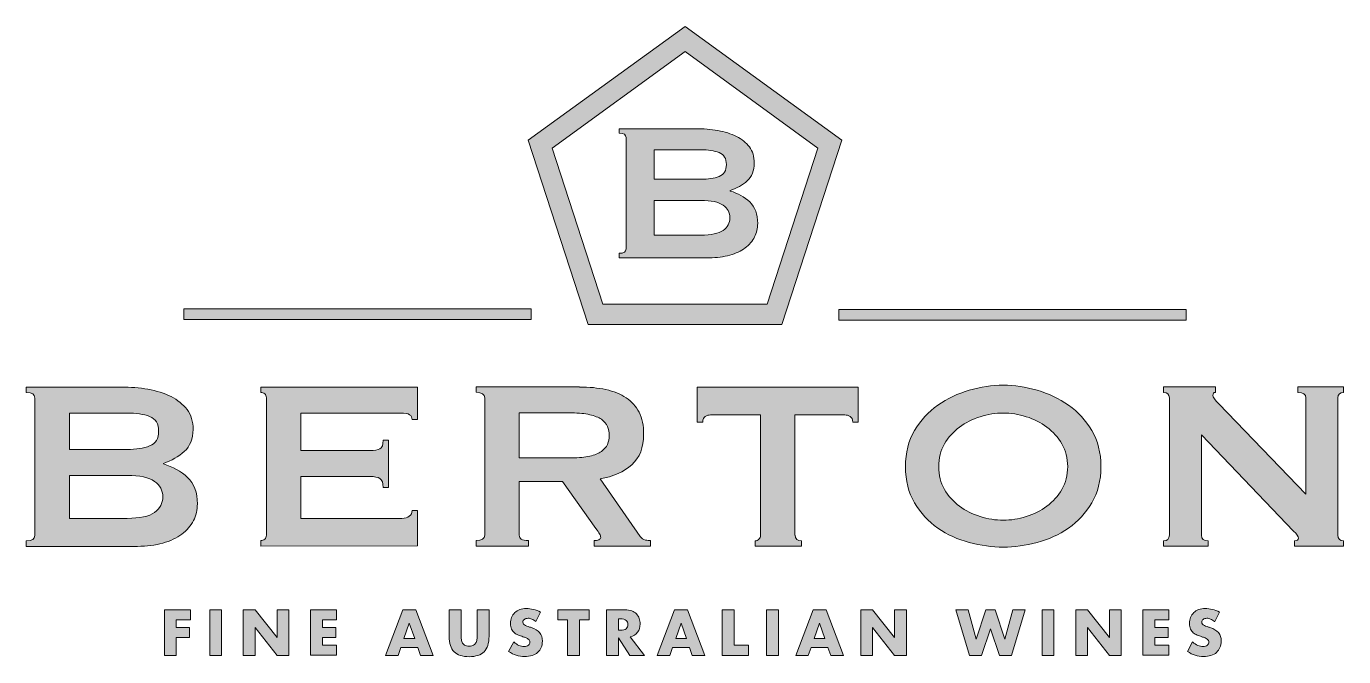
# Model space of a CAD drawing. Header units: millimetres. Extents: x 2 to 122, y 2 to 59.
import ezdxf

# ---------------------------------------------------------------- set-up
doc = ezdxf.new("R2010")
doc.units = ezdxf.units.MM
doc.header["$MEASUREMENT"] = 0
doc.layers.add('Layer 1', color=7, linetype='Continuous', lineweight=0)

# ---------------------------------------------------------------- blocks, each defined once
blk = doc.blocks.new('Block_0')
at = {"layer": 'Layer 1', "true_color": 0x231f20, "transparency": 33554687}
h = blk.add_hatch(color=250, dxfattribs=at)
h.dxf.hatch_style = 2
edge = h.paths.add_edge_path()
edge.add_spline(control_points=[(10.97, 14.53), (12.13, 14.53), (12.96, 14.71), (13.47, 15.07), (13.97, 15.43), (14.22, 15.9), (14.22, 16.49), (14.22, 17.07), (13.97, 17.55), (13.47, 17.9), (12.96, 18.26), (12.13, 18.44), (10.97, 18.44), (10.97, 18.44), (5.71, 18.44), (5.71, 18.44), (5.71, 18.44), (5.71, 14.53), (5.71, 14.53), (5.71, 14.53), (10.97, 14.53), (10.97, 14.53), (10.97, 14.53), (10.97, 14.53), (10.97, 14.53), (10.97, 14.53), (10.97, 14.53), (10.97, 14.53)], knot_values=[0, 0, 0, 0, 1, 1, 1, 2, 2, 2, 3, 3, 3, 4, 4, 4, 5, 5, 5, 6, 6, 6, 7, 7, 7, 8, 8, 8, 9, 9, 9, 9], degree=3, periodic=0)
edge = h.paths.add_edge_path()
edge.add_spline(control_points=[(10.97, 20.81), (11.8, 20.81), (12.48, 20.92), (13.02, 21.13), (13.57, 21.34), (13.84, 21.79), (13.84, 22.47), (13.84, 23.15), (13.56, 23.59), (13.02, 23.81), (12.48, 24.02), (11.8, 24.12), (10.97, 24.12), (10.97, 24.12), (5.71, 24.12), (5.71, 24.12), (5.71, 24.12), (5.71, 20.81), (5.71, 20.81), (5.71, 20.81), (10.97, 20.81), (10.97, 20.81)], knot_values=[0, 0, 0, 0, 1, 1, 1, 2, 2, 2, 3, 3, 3, 4, 4, 4, 5, 5, 5, 6, 6, 6, 7, 7, 7, 7], degree=3, periodic=0)
edge = h.paths.add_edge_path()
edge.add_spline(control_points=[(10.42, 26.49), (11.27, 26.49), (12.08, 26.42), (12.87, 26.29), (13.66, 26.15), (14.36, 25.93), (14.97, 25.62), (15.58, 25.32), (16.06, 24.92), (16.43, 24.44), (16.8, 23.95), (16.98, 23.35), (16.98, 22.63), (16.98, 21.77), (16.71, 21.1), (16.18, 20.63), (15.65, 20.16), (15.01, 19.8), (14.28, 19.54), (14.28, 19.54), (14.28, 19.49), (14.28, 19.49), (15.14, 19.23), (15.88, 18.82), (16.47, 18.26), (17.07, 17.7), (17.37, 16.89), (17.37, 15.85), (17.37, 15.3), (17.25, 14.78), (17.01, 14.32), (16.77, 13.85), (16.41, 13.44), (15.95, 13.09), (15.48, 12.74), (14.9, 12.47), (14.22, 12.27), (13.54, 12.08), (12.77, 11.98), (11.91, 11.98), (11.91, 11.98), (1.79, 11.98), (1.79, 11.98), (1.79, 11.98), (1.79, 12.48), (1.79, 12.48), (2.31, 12.48), (2.56, 12.65), (2.56, 12.98), (2.56, 12.98), (2.56, 25.49), (2.56, 25.49), (2.56, 25.82), (2.31, 25.99), (1.79, 25.99), (1.79, 25.99), (1.79, 26.49), (1.79, 26.49), (1.79, 26.49), (10.42, 26.49), (10.42, 26.49), (10.42, 26.49), (10.42, 26.49), (10.42, 26.49), (10.42, 26.49), (10.42, 26.49), (10.42, 26.49)], knot_values=[0, 0, 0, 0, 1, 1, 1, 2, 2, 2, 3, 3, 3, 4, 4, 4, 5, 5, 5, 6, 6, 6, 7, 7, 7, 8, 8, 8, 9, 9, 9, 10, 10, 10, 11, 11, 11, 12, 12, 12, 13, 13, 13, 14, 14, 14, 15, 15, 15, 16, 16, 16, 17, 17, 17, 18, 18, 18, 19, 19, 19, 20, 20, 20, 21, 21, 21, 22, 22, 22, 22], degree=3, periodic=0)
h = blk.add_hatch(color=250, dxfattribs=at)
h.dxf.hatch_style = 2
edge = h.paths.add_edge_path()
edge.add_spline(control_points=[(36.93, 23.52), (36.93, 23.72), (36.85, 23.87), (36.7, 23.97), (36.54, 24.07), (36.27, 24.12), (35.89, 24.12), (35.89, 24.12), (26.79, 24.12), (26.79, 24.12), (26.79, 24.12), (26.79, 20.7), (26.79, 20.7), (26.79, 20.7), (33.13, 20.7), (33.13, 20.7), (33.5, 20.7), (33.79, 20.75), (33.99, 20.86), (34.19, 20.96), (34.29, 21.22), (34.29, 21.64), (34.29, 21.64), (34.79, 21.64), (34.79, 21.64), (34.79, 21.64), (34.79, 17.34), (34.79, 17.34), (34.79, 17.34), (34.29, 17.34), (34.29, 17.34), (34.29, 17.77), (34.19, 18.04), (33.99, 18.16), (33.79, 18.28), (33.5, 18.34), (33.13, 18.34), (33.13, 18.34), (26.79, 18.34), (26.79, 18.34), (26.79, 18.34), (26.79, 14.53), (26.79, 14.53), (26.79, 14.53), (36, 14.53), (36, 14.53), (36.27, 14.53), (36.5, 14.6), (36.67, 14.73), (36.84, 14.86), (36.93, 15.03), (36.93, 15.25), (36.93, 15.25), (37.43, 15.25), (37.43, 15.25), (37.43, 15.25), (37.43, 12.02), (37.43, 12.02), (37.43, 12.02), (23.15, 12), (23.15, 12), (23.15, 12), (23.15, 12.5), (23.15, 12.5), (23.28, 12.5), (23.4, 12.54), (23.5, 12.62), (23.6, 12.7), (23.65, 12.83), (23.65, 12.99), (23.65, 12.99), (23.65, 25.5), (23.65, 25.5), (23.65, 25.67), (23.6, 25.79), (23.5, 25.87), (23.4, 25.95), (23.28, 26), (23.15, 26), (23.15, 26), (23.15, 26.49), (23.15, 26.49), (23.15, 26.49), (37.43, 26.49), (37.43, 26.49), (37.43, 26.49), (37.43, 23.52), (37.43, 23.52), (37.43, 23.52), (36.93, 23.52), (36.93, 23.52), (36.93, 23.52), (36.93, 23.52), (36.93, 23.52)], knot_values=[0, 0, 0, 0, 1, 1, 1, 2, 2, 2, 3, 3, 3, 4, 4, 4, 5, 5, 5, 6, 6, 6, 7, 7, 7, 8, 8, 8, 9, 9, 9, 10, 10, 10, 11, 11, 11, 12, 12, 12, 13, 13, 13, 14, 14, 14, 15, 15, 15, 16, 16, 16, 17, 17, 17, 18, 18, 18, 19, 19, 19, 20, 20, 20, 21, 21, 21, 22, 22, 22, 23, 23, 23, 24, 24, 24, 25, 25, 25, 26, 26, 26, 27, 27, 27, 28, 28, 28, 29, 29, 29, 30, 30, 30, 31, 31, 31, 31], degree=3, periodic=0)
h = blk.add_hatch(color=250, dxfattribs=at)
h.dxf.hatch_style = 2
edge = h.paths.add_edge_path()
edge.add_spline(control_points=[(51.46, 20.04), (52.12, 20.04), (52.67, 20.09), (53.11, 20.2), (53.55, 20.3), (53.9, 20.44), (54.16, 20.62), (54.42, 20.81), (54.6, 21.02), (54.71, 21.27), (54.82, 21.52), (54.87, 21.79), (54.87, 22.09), (54.87, 22.38), (54.82, 22.65), (54.71, 22.9), (54.6, 23.15), (54.42, 23.36), (54.16, 23.55), (53.9, 23.73), (53.55, 23.87), (53.11, 23.97), (52.67, 24.08), (52.12, 24.13), (51.46, 24.13), (51.46, 24.13), (46.69, 24.13), (46.69, 24.13), (46.69, 24.13), (46.69, 20.05), (46.69, 20.05), (46.69, 20.05), (51.46, 20.05), (51.46, 20.05), (51.46, 20.05), (51.46, 20.04), (51.46, 20.04)], knot_values=[0, 0, 0, 0, 1, 1, 1, 2, 2, 2, 3, 3, 3, 4, 4, 4, 5, 5, 5, 6, 6, 6, 7, 7, 7, 8, 8, 8, 9, 9, 9, 10, 10, 10, 11, 11, 11, 12, 12, 12, 12], degree=3, periodic=0)
edge = h.paths.add_edge_path()
edge.add_spline(control_points=[(52.17, 26.49), (53.05, 26.49), (53.86, 26.42), (54.57, 26.26), (55.29, 26.11), (55.9, 25.86), (56.42, 25.52), (56.93, 25.18), (57.33, 24.74), (57.6, 24.19), (57.88, 23.65), (58.01, 22.98), (58.01, 22.2), (58.01, 20.98), (57.65, 20.06), (56.94, 19.41), (56.22, 18.77), (55.26, 18.34), (54.05, 18.12), (54.05, 18.12), (57.71, 12.88), (57.71, 12.88), (57.84, 12.7), (57.99, 12.59), (58.17, 12.55), (58.34, 12.52), (58.5, 12.5), (58.65, 12.5), (58.65, 12.5), (58.65, 12), (58.65, 12), (58.65, 12), (53.5, 12), (53.5, 12), (53.5, 12), (53.5, 12.5), (53.5, 12.5), (53.66, 12.5), (53.8, 12.52), (53.92, 12.58), (54.04, 12.63), (54.1, 12.7), (54.1, 12.8), (54.1, 12.89), (54.07, 13), (53.99, 13.12), (53.92, 13.24), (53.81, 13.39), (53.66, 13.6), (53.66, 13.6), (50.63, 17.9), (50.63, 17.9), (50.63, 17.9), (46.69, 17.9), (46.69, 17.9), (46.69, 17.9), (46.69, 12.99), (46.69, 12.99), (46.69, 12.83), (46.75, 12.7), (46.87, 12.62), (46.99, 12.54), (47.21, 12.5), (47.52, 12.5), (47.52, 12.5), (47.52, 12), (47.52, 12), (47.52, 12), (42.75, 12), (42.75, 12), (42.75, 12), (42.75, 12.5), (42.75, 12.5), (43.28, 12.5), (43.55, 12.66), (43.55, 13), (43.55, 13), (43.55, 25.51), (43.55, 25.51), (43.55, 25.84), (43.28, 26.01), (42.75, 26.01), (42.75, 26.01), (42.75, 26.5), (42.75, 26.5), (42.75, 26.5), (52.17, 26.5), (52.17, 26.5), (52.17, 26.5), (52.17, 26.49), (52.17, 26.49), (52.17, 26.49), (52.17, 26.49), (52.17, 26.49)], knot_values=[0, 0, 0, 0, 1, 1, 1, 2, 2, 2, 3, 3, 3, 4, 4, 4, 5, 5, 5, 6, 6, 6, 7, 7, 7, 8, 8, 8, 9, 9, 9, 10, 10, 10, 11, 11, 11, 12, 12, 12, 13, 13, 13, 14, 14, 14, 15, 15, 15, 16, 16, 16, 17, 17, 17, 18, 18, 18, 19, 19, 19, 20, 20, 20, 21, 21, 21, 22, 22, 22, 23, 23, 23, 24, 24, 24, 25, 25, 25, 26, 26, 26, 27, 27, 27, 28, 28, 28, 29, 29, 29, 30, 30, 30, 31, 31, 31, 31], degree=3, periodic=0)
h = blk.add_hatch(color=250, dxfattribs=at)
h.dxf.hatch_style = 2
edge = h.paths.add_edge_path()
edge.add_spline(control_points=[(71.8, 12.99), (71.8, 12.66), (72, 12.49), (72.4, 12.49), (72.4, 12.49), (72.4, 11.99), (72.4, 11.99), (72.4, 11.99), (68.16, 11.99), (68.16, 11.99), (68.16, 11.99), (68.16, 12.49), (68.16, 12.49), (68.29, 12.49), (68.4, 12.53), (68.51, 12.62), (68.6, 12.7), (68.66, 12.82), (68.66, 12.99), (68.66, 12.99), (68.66, 23.95), (68.66, 23.95), (68.66, 23.95), (64.11, 23.95), (64.11, 23.95), (63.94, 23.95), (63.78, 23.91), (63.63, 23.82), (63.47, 23.72), (63.39, 23.55), (63.39, 23.29), (63.39, 23.29), (62.89, 23.29), (62.89, 23.29), (62.89, 23.29), (62.89, 26.47), (62.89, 26.47), (62.89, 26.47), (77.55, 26.47), (77.55, 26.47), (77.55, 26.47), (77.55, 23.29), (77.55, 23.29), (77.55, 23.29), (77.06, 23.29), (77.06, 23.29), (77.06, 23.55), (76.98, 23.72), (76.82, 23.82), (76.67, 23.91), (76.5, 23.95), (76.34, 23.95), (76.34, 23.95), (71.79, 23.95), (71.79, 23.95), (71.79, 23.95), (71.79, 12.99), (71.79, 12.99), (71.79, 12.99), (71.8, 12.99), (71.8, 12.99), (71.8, 12.99), (71.8, 12.99), (71.8, 12.99)], knot_values=[0, 0, 0, 0, 1, 1, 1, 2, 2, 2, 3, 3, 3, 4, 4, 4, 5, 5, 5, 6, 6, 6, 7, 7, 7, 8, 8, 8, 9, 9, 9, 10, 10, 10, 11, 11, 11, 12, 12, 12, 13, 13, 13, 14, 14, 14, 15, 15, 15, 16, 16, 16, 17, 17, 17, 18, 18, 18, 19, 19, 19, 20, 20, 20, 21, 21, 21, 21], degree=3, periodic=0)
h = blk.add_hatch(color=250, dxfattribs=at)
h.dxf.hatch_style = 2
edge = h.paths.add_edge_path()
edge.add_spline(control_points=[(90.76, 24.12), (90.06, 24.12), (89.36, 24.01), (88.66, 23.79), (87.97, 23.57), (87.34, 23.26), (86.78, 22.84), (86.22, 22.43), (85.76, 21.91), (85.41, 21.31), (85.06, 20.7), (84.89, 20.01), (84.89, 19.24), (84.89, 18.47), (85.06, 17.78), (85.41, 17.17), (85.76, 16.57), (86.22, 16.06), (86.78, 15.64), (87.34, 15.23), (87.97, 14.91), (88.66, 14.69), (89.36, 14.47), (90.06, 14.36), (90.76, 14.36), (91.46, 14.36), (92.16, 14.47), (92.85, 14.69), (93.55, 14.91), (94.18, 15.23), (94.74, 15.64), (95.3, 16.05), (95.76, 16.57), (96.11, 17.17), (96.46, 17.78), (96.63, 18.47), (96.63, 19.24), (96.63, 20.01), (96.46, 20.7), (96.11, 21.31), (95.76, 21.91), (95.3, 22.42), (94.74, 22.84), (94.18, 23.25), (93.55, 23.57), (92.85, 23.79), (92.16, 24.01), (91.46, 24.12), (90.76, 24.12)], knot_values=[0, 0, 0, 0, 1, 1, 1, 2, 2, 2, 3, 3, 3, 4, 4, 4, 5, 5, 5, 6, 6, 6, 7, 7, 7, 8, 8, 8, 9, 9, 9, 10, 10, 10, 11, 11, 11, 12, 12, 12, 13, 13, 13, 14, 14, 14, 15, 15, 15, 16, 16, 16, 16], degree=3, periodic=0)
edge = h.paths.add_edge_path()
edge.add_spline(control_points=[(90.76, 26.66), (91.77, 26.66), (92.8, 26.51), (93.85, 26.2), (94.89, 25.9), (95.85, 25.45), (96.71, 24.84), (97.58, 24.23), (98.28, 23.47), (98.83, 22.54), (99.38, 21.61), (99.66, 20.51), (99.66, 19.24), (99.66, 17.97), (99.38, 16.88), (98.83, 15.95), (98.28, 15.02), (97.57, 14.25), (96.71, 13.65), (95.85, 13.04), (94.89, 12.6), (93.85, 12.33), (92.8, 12.05), (91.77, 11.91), (90.76, 11.91), (89.75, 11.91), (88.72, 12.05), (87.67, 12.33), (86.62, 12.6), (85.67, 13.04), (84.8, 13.65), (83.94, 14.26), (83.23, 15.02), (82.68, 15.95), (82.13, 16.88), (81.86, 17.97), (81.86, 19.24), (81.86, 20.51), (82.13, 21.61), (82.68, 22.54), (83.23, 23.47), (83.94, 24.23), (84.8, 24.84), (85.67, 25.45), (86.62, 25.9), (87.67, 26.2), (88.72, 26.51), (89.75, 26.66), (90.76, 26.66)], knot_values=[0, 0, 0, 0, 1, 1, 1, 2, 2, 2, 3, 3, 3, 4, 4, 4, 5, 5, 5, 6, 6, 6, 7, 7, 7, 8, 8, 8, 9, 9, 9, 10, 10, 10, 11, 11, 11, 12, 12, 12, 13, 13, 13, 14, 14, 14, 15, 15, 15, 16, 16, 16, 16], degree=3, periodic=0)
h = blk.add_hatch(color=250, dxfattribs=at)
h.dxf.hatch_style = 2
edge = h.paths.add_edge_path()
edge.add_spline(control_points=[(105.36, 12.49), (105.71, 12.49), (105.89, 12.66), (105.89, 12.99), (105.89, 12.99), (105.89, 25.5), (105.89, 25.5), (105.89, 25.83), (105.71, 26), (105.36, 26), (105.36, 26), (105.36, 26.5), (105.36, 26.5), (105.36, 26.5), (110.08, 26.5), (110.08, 26.5), (110.08, 26.5), (110.08, 26), (110.08, 26), (109.93, 26), (109.86, 25.91), (109.86, 25.72), (109.86, 25.58), (110.04, 25.32), (110.41, 24.95), (110.41, 24.95), (118.32, 16.74), (118.32, 16.74), (118.32, 16.74), (118.32, 25.5), (118.32, 25.5), (118.32, 25.83), (118.08, 26), (117.6, 26), (117.6, 26), (117.6, 26.5), (117.6, 26.5), (117.6, 26.5), (121.76, 26.5), (121.76, 26.5), (121.76, 26.5), (121.76, 26), (121.76, 26), (121.42, 26), (121.24, 25.83), (121.24, 25.5), (121.24, 25.5), (121.24, 12.99), (121.24, 12.99), (121.24, 12.66), (121.42, 12.49), (121.76, 12.49), (121.76, 12.49), (121.76, 11.99), (121.76, 11.99), (121.76, 11.99), (117.3, 11.99), (117.3, 11.99), (117.3, 11.99), (117.3, 12.49), (117.3, 12.49), (117.54, 12.49), (117.65, 12.57), (117.65, 12.74), (117.65, 12.87), (117.51, 13.08), (117.21, 13.37), (117.21, 13.37), (108.81, 22.14), (108.81, 22.14), (108.81, 22.14), (108.81, 12.99), (108.81, 12.99), (108.81, 12.65), (109.02, 12.49), (109.44, 12.49), (109.44, 12.49), (109.44, 11.99), (109.44, 11.99), (109.44, 11.99), (105.36, 11.99), (105.36, 11.99), (105.36, 11.99), (105.36, 12.49), (105.36, 12.49), (105.36, 12.49), (105.36, 12.49), (105.36, 12.49), (105.36, 12.49), (105.36, 12.49), (105.36, 12.49)], knot_values=[0, 0, 0, 0, 1, 1, 1, 2, 2, 2, 3, 3, 3, 4, 4, 4, 5, 5, 5, 6, 6, 6, 7, 7, 7, 8, 8, 8, 9, 9, 9, 10, 10, 10, 11, 11, 11, 12, 12, 12, 13, 13, 13, 14, 14, 14, 15, 15, 15, 16, 16, 16, 17, 17, 17, 18, 18, 18, 19, 19, 19, 20, 20, 20, 21, 21, 21, 22, 22, 22, 23, 23, 23, 24, 24, 24, 25, 25, 25, 26, 26, 26, 27, 27, 27, 28, 28, 28, 29, 29, 29, 30, 30, 30, 30], degree=3, periodic=0)
at = {"layer": 'Layer 1'}
for points, knots in [([(10.42, 26.49), (11.27, 26.49), (12.08, 26.42), (12.87, 26.29), (13.66, 26.15), (14.36, 25.93), (14.97, 25.62), (15.58, 25.32), (16.06, 24.92), (16.43, 24.44), (16.8, 23.95), (16.98, 23.35), (16.98, 22.63), (16.98, 21.77), (16.71, 21.1), (16.18, 20.63), (15.65, 20.16), (15.01, 19.8), (14.28, 19.54), (14.28, 19.54), (14.28, 19.49), (14.28, 19.49), (15.14, 19.23), (15.88, 18.82), (16.47, 18.26), (17.07, 17.7), (17.37, 16.89), (17.37, 15.85), (17.37, 15.3), (17.25, 14.78), (17.01, 14.32), (16.77, 13.85), (16.41, 13.44), (15.95, 13.09), (15.48, 12.74), (14.9, 12.47), (14.22, 12.27), (13.54, 12.08), (12.77, 11.98), (11.91, 11.98), (11.91, 11.98), (1.79, 11.98), (1.79, 11.98), (1.79, 11.98), (1.79, 12.48), (1.79, 12.48), (2.31, 12.48), (2.56, 12.65), (2.56, 12.98), (2.56, 12.98), (2.56, 25.49), (2.56, 25.49), (2.56, 25.82), (2.31, 25.99), (1.79, 25.99), (1.79, 25.99), (1.79, 26.49), (1.79, 26.49), (1.79, 26.49), (10.42, 26.49), (10.42, 26.49), (10.42, 26.49), (10.42, 26.49), (10.42, 26.49), (10.42, 26.49), (10.42, 26.49), (10.42, 26.49)], [0, 0, 0, 0, 1, 1, 1, 2, 2, 2, 3, 3, 3, 4, 4, 4, 5, 5, 5, 6, 6, 6, 7, 7, 7, 8, 8, 8, 9, 9, 9, 10, 10, 10, 11, 11, 11, 12, 12, 12, 13, 13, 13, 14, 14, 14, 15, 15, 15, 16, 16, 16, 17, 17, 17, 18, 18, 18, 19, 19, 19, 20, 20, 20, 21, 21, 21, 22, 22, 22, 22]), ([(36.93, 23.52), (36.93, 23.72), (36.85, 23.87), (36.7, 23.97), (36.54, 24.07), (36.27, 24.12), (35.89, 24.12), (35.89, 24.12), (26.79, 24.12), (26.79, 24.12), (26.79, 24.12), (26.79, 20.7), (26.79, 20.7), (26.79, 20.7), (33.13, 20.7), (33.13, 20.7), (33.5, 20.7), (33.79, 20.75), (33.99, 20.86), (34.19, 20.96), (34.29, 21.22), (34.29, 21.64), (34.29, 21.64), (34.79, 21.64), (34.79, 21.64), (34.79, 21.64), (34.79, 17.34), (34.79, 17.34), (34.79, 17.34), (34.29, 17.34), (34.29, 17.34), (34.29, 17.77), (34.19, 18.04), (33.99, 18.16), (33.79, 18.28), (33.5, 18.34), (33.13, 18.34), (33.13, 18.34), (26.79, 18.34), (26.79, 18.34), (26.79, 18.34), (26.79, 14.53), (26.79, 14.53), (26.79, 14.53), (36, 14.53), (36, 14.53), (36.27, 14.53), (36.5, 14.6), (36.67, 14.73), (36.84, 14.86), (36.93, 15.03), (36.93, 15.25), (36.93, 15.25), (37.43, 15.25), (37.43, 15.25), (37.43, 15.25), (37.43, 12.02), (37.43, 12.02), (37.43, 12.02), (23.15, 12), (23.15, 12), (23.15, 12), (23.15, 12.5), (23.15, 12.5), (23.28, 12.5), (23.4, 12.54), (23.5, 12.62), (23.6, 12.7), (23.65, 12.83), (23.65, 12.99), (23.65, 12.99), (23.65, 25.5), (23.65, 25.5), (23.65, 25.67), (23.6, 25.79), (23.5, 25.87), (23.4, 25.95), (23.28, 26), (23.15, 26), (23.15, 26), (23.15, 26.49), (23.15, 26.49), (23.15, 26.49), (37.43, 26.49), (37.43, 26.49), (37.43, 26.49), (37.43, 23.52), (37.43, 23.52), (37.43, 23.52), (36.93, 23.52), (36.93, 23.52), (36.93, 23.52), (36.93, 23.52), (36.93, 23.52)], [0, 0, 0, 0, 1, 1, 1, 2, 2, 2, 3, 3, 3, 4, 4, 4, 5, 5, 5, 6, 6, 6, 7, 7, 7, 8, 8, 8, 9, 9, 9, 10, 10, 10, 11, 11, 11, 12, 12, 12, 13, 13, 13, 14, 14, 14, 15, 15, 15, 16, 16, 16, 17, 17, 17, 18, 18, 18, 19, 19, 19, 20, 20, 20, 21, 21, 21, 22, 22, 22, 23, 23, 23, 24, 24, 24, 25, 25, 25, 26, 26, 26, 27, 27, 27, 28, 28, 28, 29, 29, 29, 30, 30, 30, 31, 31, 31, 31]), ([(52.17, 26.49), (53.05, 26.49), (53.86, 26.42), (54.57, 26.26), (55.29, 26.11), (55.9, 25.86), (56.42, 25.52), (56.93, 25.18), (57.33, 24.74), (57.6, 24.19), (57.88, 23.65), (58.01, 22.98), (58.01, 22.2), (58.01, 20.98), (57.65, 20.06), (56.94, 19.41), (56.22, 18.77), (55.26, 18.34), (54.05, 18.12), (54.05, 18.12), (57.71, 12.88), (57.71, 12.88), (57.84, 12.7), (57.99, 12.59), (58.17, 12.55), (58.34, 12.52), (58.5, 12.5), (58.65, 12.5), (58.65, 12.5), (58.65, 12), (58.65, 12), (58.65, 12), (53.5, 12), (53.5, 12), (53.5, 12), (53.5, 12.5), (53.5, 12.5), (53.66, 12.5), (53.8, 12.52), (53.92, 12.58), (54.04, 12.63), (54.1, 12.7), (54.1, 12.8), (54.1, 12.89), (54.07, 13), (53.99, 13.12), (53.92, 13.24), (53.81, 13.39), (53.66, 13.6), (53.66, 13.6), (50.63, 17.9), (50.63, 17.9), (50.63, 17.9), (46.69, 17.9), (46.69, 17.9), (46.69, 17.9), (46.69, 12.99), (46.69, 12.99), (46.69, 12.83), (46.75, 12.7), (46.87, 12.62), (46.99, 12.54), (47.21, 12.5), (47.52, 12.5), (47.52, 12.5), (47.52, 12), (47.52, 12), (47.52, 12), (42.75, 12), (42.75, 12), (42.75, 12), (42.75, 12.5), (42.75, 12.5), (43.28, 12.5), (43.55, 12.66), (43.55, 13), (43.55, 13), (43.55, 25.51), (43.55, 25.51), (43.55, 25.84), (43.28, 26.01), (42.75, 26.01), (42.75, 26.01), (42.75, 26.5), (42.75, 26.5), (42.75, 26.5), (52.17, 26.5), (52.17, 26.5), (52.17, 26.5), (52.17, 26.49), (52.17, 26.49), (52.17, 26.49), (52.17, 26.49), (52.17, 26.49)], [0, 0, 0, 0, 1, 1, 1, 2, 2, 2, 3, 3, 3, 4, 4, 4, 5, 5, 5, 6, 6, 6, 7, 7, 7, 8, 8, 8, 9, 9, 9, 10, 10, 10, 11, 11, 11, 12, 12, 12, 13, 13, 13, 14, 14, 14, 15, 15, 15, 16, 16, 16, 17, 17, 17, 18, 18, 18, 19, 19, 19, 20, 20, 20, 21, 21, 21, 22, 22, 22, 23, 23, 23, 24, 24, 24, 25, 25, 25, 26, 26, 26, 27, 27, 27, 28, 28, 28, 29, 29, 29, 30, 30, 30, 31, 31, 31, 31]), ([(71.8, 12.99), (71.8, 12.66), (72, 12.49), (72.4, 12.49), (72.4, 12.49), (72.4, 11.99), (72.4, 11.99), (72.4, 11.99), (68.16, 11.99), (68.16, 11.99), (68.16, 11.99), (68.16, 12.49), (68.16, 12.49), (68.29, 12.49), (68.4, 12.53), (68.51, 12.62), (68.6, 12.7), (68.66, 12.82), (68.66, 12.99), (68.66, 12.99), (68.66, 23.95), (68.66, 23.95), (68.66, 23.95), (64.11, 23.95), (64.11, 23.95), (63.94, 23.95), (63.78, 23.91), (63.63, 23.82), (63.47, 23.72), (63.39, 23.55), (63.39, 23.29), (63.39, 23.29), (62.89, 23.29), (62.89, 23.29), (62.89, 23.29), (62.89, 26.47), (62.89, 26.47), (62.89, 26.47), (77.55, 26.47), (77.55, 26.47), (77.55, 26.47), (77.55, 23.29), (77.55, 23.29), (77.55, 23.29), (77.06, 23.29), (77.06, 23.29), (77.06, 23.55), (76.98, 23.72), (76.82, 23.82), (76.67, 23.91), (76.5, 23.95), (76.34, 23.95), (76.34, 23.95), (71.79, 23.95), (71.79, 23.95), (71.79, 23.95), (71.79, 12.99), (71.79, 12.99), (71.79, 12.99), (71.8, 12.99), (71.8, 12.99), (71.8, 12.99), (71.8, 12.99), (71.8, 12.99)], [0, 0, 0, 0, 1, 1, 1, 2, 2, 2, 3, 3, 3, 4, 4, 4, 5, 5, 5, 6, 6, 6, 7, 7, 7, 8, 8, 8, 9, 9, 9, 10, 10, 10, 11, 11, 11, 12, 12, 12, 13, 13, 13, 14, 14, 14, 15, 15, 15, 16, 16, 16, 17, 17, 17, 18, 18, 18, 19, 19, 19, 20, 20, 20, 21, 21, 21, 21]), ([(90.76, 26.66), (91.77, 26.66), (92.8, 26.51), (93.85, 26.2), (94.89, 25.9), (95.85, 25.45), (96.71, 24.84), (97.58, 24.23), (98.28, 23.47), (98.83, 22.54), (99.38, 21.61), (99.66, 20.51), (99.66, 19.24), (99.66, 17.97), (99.38, 16.88), (98.83, 15.95), (98.28, 15.02), (97.57, 14.25), (96.71, 13.65), (95.85, 13.04), (94.89, 12.6), (93.85, 12.33), (92.8, 12.05), (91.77, 11.91), (90.76, 11.91), (89.75, 11.91), (88.72, 12.05), (87.67, 12.33), (86.62, 12.6), (85.67, 13.04), (84.8, 13.65), (83.94, 14.26), (83.23, 15.02), (82.68, 15.95), (82.13, 16.88), (81.86, 17.97), (81.86, 19.24), (81.86, 20.51), (82.13, 21.61), (82.68, 22.54), (83.23, 23.47), (83.94, 24.23), (84.8, 24.84), (85.67, 25.45), (86.62, 25.9), (87.67, 26.2), (88.72, 26.51), (89.75, 26.66), (90.76, 26.66)], [0, 0, 0, 0, 1, 1, 1, 2, 2, 2, 3, 3, 3, 4, 4, 4, 5, 5, 5, 6, 6, 6, 7, 7, 7, 8, 8, 8, 9, 9, 9, 10, 10, 10, 11, 11, 11, 12, 12, 12, 13, 13, 13, 14, 14, 14, 15, 15, 15, 16, 16, 16, 16]), ([(105.36, 12.49), (105.71, 12.49), (105.89, 12.66), (105.89, 12.99), (105.89, 12.99), (105.89, 25.5), (105.89, 25.5), (105.89, 25.83), (105.71, 26), (105.36, 26), (105.36, 26), (105.36, 26.5), (105.36, 26.5), (105.36, 26.5), (110.08, 26.5), (110.08, 26.5), (110.08, 26.5), (110.08, 26), (110.08, 26), (109.93, 26), (109.86, 25.91), (109.86, 25.72), (109.86, 25.58), (110.04, 25.32), (110.41, 24.95), (110.41, 24.95), (118.32, 16.74), (118.32, 16.74), (118.32, 16.74), (118.32, 25.5), (118.32, 25.5), (118.32, 25.83), (118.08, 26), (117.6, 26), (117.6, 26), (117.6, 26.5), (117.6, 26.5), (117.6, 26.5), (121.76, 26.5), (121.76, 26.5), (121.76, 26.5), (121.76, 26), (121.76, 26), (121.42, 26), (121.24, 25.83), (121.24, 25.5), (121.24, 25.5), (121.24, 12.99), (121.24, 12.99), (121.24, 12.66), (121.42, 12.49), (121.76, 12.49), (121.76, 12.49), (121.76, 11.99), (121.76, 11.99), (121.76, 11.99), (117.3, 11.99), (117.3, 11.99), (117.3, 11.99), (117.3, 12.49), (117.3, 12.49), (117.54, 12.49), (117.65, 12.57), (117.65, 12.74), (117.65, 12.87), (117.51, 13.08), (117.21, 13.37), (117.21, 13.37), (108.81, 22.14), (108.81, 22.14), (108.81, 22.14), (108.81, 12.99), (108.81, 12.99), (108.81, 12.65), (109.02, 12.49), (109.44, 12.49), (109.44, 12.49), (109.44, 11.99), (109.44, 11.99), (109.44, 11.99), (105.36, 11.99), (105.36, 11.99), (105.36, 11.99), (105.36, 12.49), (105.36, 12.49), (105.36, 12.49), (105.36, 12.49), (105.36, 12.49), (105.36, 12.49), (105.36, 12.49), (105.36, 12.49)], [0, 0, 0, 0, 1, 1, 1, 2, 2, 2, 3, 3, 3, 4, 4, 4, 5, 5, 5, 6, 6, 6, 7, 7, 7, 8, 8, 8, 9, 9, 9, 10, 10, 10, 11, 11, 11, 12, 12, 12, 13, 13, 13, 14, 14, 14, 15, 15, 15, 16, 16, 16, 17, 17, 17, 18, 18, 18, 19, 19, 19, 20, 20, 20, 21, 21, 21, 22, 22, 22, 23, 23, 23, 24, 24, 24, 25, 25, 25, 26, 26, 26, 27, 27, 27, 28, 28, 28, 29, 29, 29, 30, 30, 30, 30]), ([(10.97, 20.81), (11.8, 20.81), (12.48, 20.92), (13.02, 21.13), (13.57, 21.34), (13.84, 21.79), (13.84, 22.47), (13.84, 23.15), (13.56, 23.59), (13.02, 23.81), (12.48, 24.02), (11.8, 24.12), (10.97, 24.12), (10.97, 24.12), (5.71, 24.12), (5.71, 24.12), (5.71, 24.12), (5.71, 20.81), (5.71, 20.81), (5.71, 20.81), (10.97, 20.81), (10.97, 20.81)], [0, 0, 0, 0, 1, 1, 1, 2, 2, 2, 3, 3, 3, 4, 4, 4, 5, 5, 5, 6, 6, 6, 7, 7, 7, 7]), ([(51.46, 20.04), (52.12, 20.04), (52.67, 20.09), (53.11, 20.2), (53.55, 20.3), (53.9, 20.44), (54.16, 20.62), (54.42, 20.81), (54.6, 21.02), (54.71, 21.27), (54.82, 21.52), (54.87, 21.79), (54.87, 22.09), (54.87, 22.38), (54.82, 22.65), (54.71, 22.9), (54.6, 23.15), (54.42, 23.36), (54.16, 23.55), (53.9, 23.73), (53.55, 23.87), (53.11, 23.97), (52.67, 24.08), (52.12, 24.13), (51.46, 24.13), (51.46, 24.13), (46.69, 24.13), (46.69, 24.13), (46.69, 24.13), (46.69, 20.05), (46.69, 20.05), (46.69, 20.05), (51.46, 20.05), (51.46, 20.05), (51.46, 20.05), (51.46, 20.04), (51.46, 20.04)], [0, 0, 0, 0, 1, 1, 1, 2, 2, 2, 3, 3, 3, 4, 4, 4, 5, 5, 5, 6, 6, 6, 7, 7, 7, 8, 8, 8, 9, 9, 9, 10, 10, 10, 11, 11, 11, 12, 12, 12, 12]), ([(90.76, 24.12), (90.06, 24.12), (89.36, 24.01), (88.66, 23.79), (87.97, 23.57), (87.34, 23.26), (86.78, 22.84), (86.22, 22.43), (85.76, 21.91), (85.41, 21.31), (85.06, 20.7), (84.89, 20.01), (84.89, 19.24), (84.89, 18.47), (85.06, 17.78), (85.41, 17.17), (85.76, 16.57), (86.22, 16.06), (86.78, 15.64), (87.34, 15.23), (87.97, 14.91), (88.66, 14.69), (89.36, 14.47), (90.06, 14.36), (90.76, 14.36), (91.46, 14.36), (92.16, 14.47), (92.85, 14.69), (93.55, 14.91), (94.18, 15.23), (94.74, 15.64), (95.3, 16.05), (95.76, 16.57), (96.11, 17.17), (96.46, 17.78), (96.63, 18.47), (96.63, 19.24), (96.63, 20.01), (96.46, 20.7), (96.11, 21.31), (95.76, 21.91), (95.3, 22.42), (94.74, 22.84), (94.18, 23.25), (93.55, 23.57), (92.85, 23.79), (92.16, 24.01), (91.46, 24.12), (90.76, 24.12)], [0, 0, 0, 0, 1, 1, 1, 2, 2, 2, 3, 3, 3, 4, 4, 4, 5, 5, 5, 6, 6, 6, 7, 7, 7, 8, 8, 8, 9, 9, 9, 10, 10, 10, 11, 11, 11, 12, 12, 12, 13, 13, 13, 14, 14, 14, 15, 15, 15, 16, 16, 16, 16]), ([(10.97, 14.53), (12.13, 14.53), (12.96, 14.71), (13.47, 15.07), (13.97, 15.43), (14.22, 15.9), (14.22, 16.49), (14.22, 17.07), (13.97, 17.55), (13.47, 17.9), (12.96, 18.26), (12.13, 18.44), (10.97, 18.44), (10.97, 18.44), (5.71, 18.44), (5.71, 18.44), (5.71, 18.44), (5.71, 14.53), (5.71, 14.53), (5.71, 14.53), (10.97, 14.53), (10.97, 14.53), (10.97, 14.53), (10.97, 14.53), (10.97, 14.53), (10.97, 14.53), (10.97, 14.53), (10.97, 14.53)], [0, 0, 0, 0, 1, 1, 1, 2, 2, 2, 3, 3, 3, 4, 4, 4, 5, 5, 5, 6, 6, 6, 7, 7, 7, 8, 8, 8, 9, 9, 9, 9])]:
    blk.add_open_spline(points, degree=3, knots=knots, dxfattribs=at)
blk = doc.blocks.new('Block_1')
at = {"layer": 'Layer 1', "true_color": 0x231f20, "transparency": 33554687}
h = blk.add_hatch(color=250, dxfattribs=at)
h.dxf.hatch_style = 2
edge = h.paths.add_edge_path()
edge.add_spline(control_points=[(16.75, 5.3), (16.75, 5.3), (15.45, 5.3), (15.45, 5.3), (15.45, 5.3), (15.45, 4.6), (15.45, 4.6), (15.45, 4.6), (16.64, 4.6), (16.64, 4.6), (16.64, 4.6), (16.64, 3.69), (16.64, 3.69), (16.64, 3.69), (15.45, 3.69), (15.45, 3.69), (15.45, 3.69), (15.45, 2.05), (15.45, 2.05), (15.45, 2.05), (14.37, 2.05), (14.37, 2.05), (14.37, 2.05), (14.37, 6.21), (14.37, 6.21), (14.37, 6.21), (16.75, 6.21), (16.75, 6.21), (16.75, 6.21), (16.75, 5.3), (16.75, 5.3)], knot_values=[0, 0, 0, 0, 1, 1, 1, 2, 2, 2, 3, 3, 3, 4, 4, 4, 5, 5, 5, 6, 6, 6, 7, 7, 7, 8, 8, 8, 9, 9, 9, 10, 10, 10, 10], degree=3, periodic=0)
h = blk.add_hatch(color=250, dxfattribs=at)
h.dxf.hatch_style = 2
edge = h.paths.add_edge_path()
edge.add_spline(control_points=[(19.58, 6.21), (19.58, 6.21), (19.58, 2.05), (19.58, 2.05), (19.58, 2.05), (18.5, 2.05), (18.5, 2.05), (18.5, 2.05), (18.5, 6.21), (18.5, 6.21), (18.5, 6.21), (19.58, 6.21), (19.58, 6.21)], knot_values=[0, 0, 0, 0, 1, 1, 1, 2, 2, 2, 3, 3, 3, 4, 4, 4, 4], degree=3, periodic=0)
h = blk.add_hatch(color=250, dxfattribs=at)
h.dxf.hatch_style = 2
edge = h.paths.add_edge_path()
edge.add_spline(control_points=[(21.55, 2.05), (21.55, 2.05), (21.55, 6.21), (21.55, 6.21), (21.55, 6.21), (22.63, 6.21), (22.63, 6.21), (22.63, 6.21), (24.63, 3.67), (24.63, 3.67), (24.63, 3.67), (24.63, 6.21), (24.63, 6.21), (24.63, 6.21), (25.71, 6.21), (25.71, 6.21), (25.71, 6.21), (25.71, 2.05), (25.71, 2.05), (25.71, 2.05), (24.63, 2.05), (24.63, 2.05), (24.63, 2.05), (22.63, 4.59), (22.63, 4.59), (22.63, 4.59), (22.63, 2.05), (22.63, 2.05), (22.63, 2.05), (21.55, 2.05), (21.55, 2.05), (21.55, 2.05), (21.55, 2.05), (21.55, 2.05), (21.55, 2.05), (21.55, 2.05), (21.55, 2.05)], knot_values=[0, 0, 0, 0, 1, 1, 1, 2, 2, 2, 3, 3, 3, 4, 4, 4, 5, 5, 5, 6, 6, 6, 7, 7, 7, 8, 8, 8, 9, 9, 9, 10, 10, 10, 11, 11, 11, 12, 12, 12, 12], degree=3, periodic=0)
h = blk.add_hatch(color=250, dxfattribs=at)
h.dxf.hatch_style = 2
edge = h.paths.add_edge_path()
edge.add_spline(control_points=[(30.04, 5.3), (30.04, 5.3), (28.76, 5.3), (28.76, 5.3), (28.76, 5.3), (28.76, 4.6), (28.76, 4.6), (28.76, 4.6), (29.97, 4.6), (29.97, 4.6), (29.97, 4.6), (29.97, 3.69), (29.97, 3.69), (29.97, 3.69), (28.76, 3.69), (28.76, 3.69), (28.76, 3.69), (28.76, 2.97), (28.76, 2.97), (28.76, 2.97), (30.04, 2.97), (30.04, 2.97), (30.04, 2.97), (30.04, 2.06), (30.04, 2.06), (30.04, 2.06), (27.68, 2.06), (27.68, 2.06), (27.68, 2.06), (27.68, 6.21), (27.68, 6.21), (27.68, 6.21), (30.04, 6.21), (30.04, 6.21), (30.04, 6.21), (30.04, 5.3), (30.04, 5.3), (30.04, 5.3), (30.04, 5.3), (30.04, 5.3), (30.04, 5.3), (30.04, 5.3), (30.04, 5.3)], knot_values=[0, 0, 0, 0, 1, 1, 1, 2, 2, 2, 3, 3, 3, 4, 4, 4, 5, 5, 5, 6, 6, 6, 7, 7, 7, 8, 8, 8, 9, 9, 9, 10, 10, 10, 11, 11, 11, 12, 12, 12, 13, 13, 13, 14, 14, 14, 14], degree=3, periodic=0)
h = blk.add_hatch(color=250, dxfattribs=at)
h.dxf.hatch_style = 2
edge = h.paths.add_edge_path()
edge.add_spline(control_points=[(37.16, 3.59), (37.16, 3.59), (36.67, 4.98), (36.67, 4.98), (36.67, 4.98), (36.18, 3.59), (36.18, 3.59), (36.18, 3.59), (37.16, 3.59), (37.16, 3.59)], knot_values=[0, 0, 0, 0, 1, 1, 1, 2, 2, 2, 3, 3, 3, 3], degree=3, periodic=0)
edge = h.paths.add_edge_path()
edge.add_spline(control_points=[(37.44, 2.78), (37.44, 2.78), (35.9, 2.78), (35.9, 2.78), (35.9, 2.78), (35.65, 2.05), (35.65, 2.05), (35.65, 2.05), (34.5, 2.05), (34.5, 2.05), (34.5, 2.05), (36.08, 6.21), (36.08, 6.21), (36.08, 6.21), (37.26, 6.21), (37.26, 6.21), (37.26, 6.21), (38.84, 2.05), (38.84, 2.05), (38.84, 2.05), (37.68, 2.05), (37.68, 2.05), (37.68, 2.05), (37.44, 2.78), (37.44, 2.78), (37.44, 2.78), (37.44, 2.78), (37.44, 2.78), (37.44, 2.78), (37.44, 2.78), (37.44, 2.78)], knot_values=[0, 0, 0, 0, 1, 1, 1, 2, 2, 2, 3, 3, 3, 4, 4, 4, 5, 5, 5, 6, 6, 6, 7, 7, 7, 8, 8, 8, 9, 9, 9, 10, 10, 10, 10], degree=3, periodic=0)
h = blk.add_hatch(color=250, dxfattribs=at)
h.dxf.hatch_style = 2
edge = h.paths.add_edge_path()
edge.add_spline(control_points=[(41.38, 6.21), (41.38, 6.21), (41.38, 3.95), (41.38, 3.95), (41.38, 3.83), (41.39, 3.7), (41.4, 3.58), (41.41, 3.45), (41.43, 3.34), (41.48, 3.23), (41.53, 3.13), (41.6, 3.04), (41.7, 2.98), (41.8, 2.92), (41.94, 2.89), (42.12, 2.89), (42.3, 2.89), (42.44, 2.92), (42.53, 2.98), (42.63, 3.04), (42.7, 3.13), (42.75, 3.23), (42.8, 3.33), (42.83, 3.45), (42.84, 3.58), (42.84, 3.7), (42.85, 3.83), (42.85, 3.95), (42.85, 3.95), (42.85, 6.21), (42.85, 6.21), (42.85, 6.21), (43.93, 6.21), (43.93, 6.21), (43.93, 6.21), (43.93, 3.8), (43.93, 3.8), (43.93, 3.15), (43.78, 2.68), (43.48, 2.38), (43.19, 2.08), (42.73, 1.93), (42.12, 1.93), (41.5, 1.93), (41.05, 2.08), (40.75, 2.38), (40.45, 2.68), (40.3, 3.15), (40.3, 3.8), (40.3, 3.8), (40.3, 6.21), (40.3, 6.21), (40.3, 6.21), (41.38, 6.21), (41.38, 6.21), (41.38, 6.21), (41.38, 6.21), (41.38, 6.21)], knot_values=[0, 0, 0, 0, 1, 1, 1, 2, 2, 2, 3, 3, 3, 4, 4, 4, 5, 5, 5, 6, 6, 6, 7, 7, 7, 8, 8, 8, 9, 9, 9, 10, 10, 10, 11, 11, 11, 12, 12, 12, 13, 13, 13, 14, 14, 14, 15, 15, 15, 16, 16, 16, 17, 17, 17, 18, 18, 18, 19, 19, 19, 19], degree=3, periodic=0)
h = blk.add_hatch(color=250, dxfattribs=at)
h.dxf.hatch_style = 2
edge = h.paths.add_edge_path()
edge.add_spline(control_points=[(48.18, 5.14), (48.07, 5.24), (47.95, 5.31), (47.83, 5.36), (47.71, 5.4), (47.6, 5.43), (47.49, 5.43), (47.35, 5.43), (47.23, 5.39), (47.15, 5.33), (47.06, 5.26), (47.01, 5.18), (47.01, 5.07), (47.01, 5), (47.03, 4.94), (47.08, 4.89), (47.12, 4.84), (47.18, 4.8), (47.25, 4.76), (47.32, 4.73), (47.4, 4.7), (47.49, 4.67), (47.59, 4.65), (47.67, 4.62), (47.76, 4.59), (48.12, 4.47), (48.37, 4.31), (48.54, 4.12), (48.7, 3.92), (48.79, 3.67), (48.79, 3.35), (48.79, 3.14), (48.75, 2.94), (48.68, 2.77), (48.61, 2.6), (48.5, 2.45), (48.36, 2.32), (48.22, 2.2), (48.06, 2.11), (47.85, 2.04), (47.65, 1.97), (47.43, 1.94), (47.17, 1.94), (46.65, 1.94), (46.16, 2.09), (45.71, 2.41), (45.71, 2.41), (46.18, 3.28), (46.18, 3.28), (46.34, 3.13), (46.5, 3.03), (46.65, 2.96), (46.81, 2.89), (46.97, 2.85), (47.12, 2.85), (47.3, 2.85), (47.43, 2.89), (47.52, 2.97), (47.6, 3.05), (47.65, 3.14), (47.65, 3.25), (47.65, 3.31), (47.64, 3.36), (47.62, 3.41), (47.6, 3.45), (47.56, 3.5), (47.51, 3.53), (47.46, 3.57), (47.39, 3.61), (47.31, 3.64), (47.23, 3.68), (47.12, 3.71), (47.01, 3.75), (46.87, 3.8), (46.73, 3.85), (46.6, 3.9), (46.46, 3.95), (46.34, 4.02), (46.24, 4.11), (46.13, 4.2), (46.05, 4.31), (45.98, 4.45), (45.92, 4.58), (45.89, 4.75), (45.89, 4.95), (45.89, 5.16), (45.92, 5.34), (45.99, 5.51), (46.06, 5.68), (46.15, 5.82), (46.28, 5.94), (46.4, 6.06), (46.55, 6.16), (46.73, 6.22), (46.91, 6.29), (47.11, 6.32), (47.33, 6.32), (47.53, 6.32), (47.75, 6.29), (47.97, 6.24), (48.2, 6.18), (48.42, 6.1), (48.62, 5.99), (48.62, 5.99), (48.19, 5.14), (48.19, 5.14), (48.19, 5.14), (48.18, 5.14), (48.18, 5.14), (48.18, 5.14), (48.18, 5.14), (48.18, 5.14)], knot_values=[0, 0, 0, 0, 1, 1, 1, 2, 2, 2, 3, 3, 3, 4, 4, 4, 5, 5, 5, 6, 6, 6, 7, 7, 7, 8, 8, 8, 9, 9, 9, 10, 10, 10, 11, 11, 11, 12, 12, 12, 13, 13, 13, 14, 14, 14, 15, 15, 15, 16, 16, 16, 17, 17, 17, 18, 18, 18, 19, 19, 19, 20, 20, 20, 21, 21, 21, 22, 22, 22, 23, 23, 23, 24, 24, 24, 25, 25, 25, 26, 26, 26, 27, 27, 27, 28, 28, 28, 29, 29, 29, 30, 30, 30, 31, 31, 31, 32, 32, 32, 33, 33, 33, 34, 34, 34, 35, 35, 35, 36, 36, 36, 37, 37, 37, 37], degree=3, periodic=0)
h = blk.add_hatch(color=250, dxfattribs=at)
h.dxf.hatch_style = 2
edge = h.paths.add_edge_path()
edge.add_spline(control_points=[(52.17, 5.3), (52.17, 5.3), (52.17, 2.05), (52.17, 2.05), (52.17, 2.05), (51.09, 2.05), (51.09, 2.05), (51.09, 2.05), (51.09, 5.3), (51.09, 5.3), (51.09, 5.3), (50.2, 5.3), (50.2, 5.3), (50.2, 5.3), (50.2, 6.21), (50.2, 6.21), (50.2, 6.21), (53.05, 6.21), (53.05, 6.21), (53.05, 6.21), (53.05, 5.3), (53.05, 5.3), (53.05, 5.3), (52.17, 5.3), (52.17, 5.3), (52.17, 5.3), (52.17, 5.3), (52.17, 5.3), (52.17, 5.3), (52.17, 5.3), (52.17, 5.3)], knot_values=[0, 0, 0, 0, 1, 1, 1, 2, 2, 2, 3, 3, 3, 4, 4, 4, 5, 5, 5, 6, 6, 6, 7, 7, 7, 8, 8, 8, 9, 9, 9, 10, 10, 10, 10], degree=3, periodic=0)
h = blk.add_hatch(color=250, dxfattribs=at)
h.dxf.hatch_style = 2
edge = h.paths.add_edge_path()
edge.add_spline(control_points=[(55.72, 4.35), (55.72, 4.35), (55.92, 4.35), (55.92, 4.35), (56.13, 4.35), (56.3, 4.39), (56.41, 4.48), (56.53, 4.57), (56.58, 4.7), (56.58, 4.86), (56.58, 5.03), (56.53, 5.15), (56.41, 5.24), (56.3, 5.33), (56.13, 5.38), (55.92, 5.38), (55.92, 5.38), (55.72, 5.38), (55.72, 5.38), (55.72, 5.38), (55.72, 4.35), (55.72, 4.35)], knot_values=[0, 0, 0, 0, 1, 1, 1, 2, 2, 2, 3, 3, 3, 4, 4, 4, 5, 5, 5, 6, 6, 6, 7, 7, 7, 7], degree=3, periodic=0)
edge = h.paths.add_edge_path()
edge.add_spline(control_points=[(58.09, 2.05), (58.09, 2.05), (56.75, 2.05), (56.75, 2.05), (56.75, 2.05), (55.72, 3.65), (55.72, 3.65), (55.72, 3.65), (55.72, 2.05), (55.72, 2.05), (55.72, 2.05), (54.64, 2.05), (54.64, 2.05), (54.64, 2.05), (54.64, 6.21), (54.64, 6.21), (54.64, 6.21), (56.32, 6.21), (56.32, 6.21), (56.55, 6.21), (56.75, 6.17), (56.93, 6.11), (57.1, 6.04), (57.24, 5.94), (57.35, 5.83), (57.47, 5.71), (57.55, 5.57), (57.61, 5.42), (57.67, 5.26), (57.69, 5.1), (57.69, 4.92), (57.69, 4.6), (57.62, 4.35), (57.46, 4.15), (57.31, 3.95), (57.09, 3.82), (56.79, 3.75), (56.79, 3.75), (58.1, 2.05), (58.1, 2.05), (58.1, 2.05), (58.09, 2.05), (58.09, 2.05), (58.09, 2.05), (58.09, 2.05), (58.09, 2.05)], knot_values=[0, 0, 0, 0, 1, 1, 1, 2, 2, 2, 3, 3, 3, 4, 4, 4, 5, 5, 5, 6, 6, 6, 7, 7, 7, 8, 8, 8, 9, 9, 9, 10, 10, 10, 11, 11, 11, 12, 12, 12, 13, 13, 13, 14, 14, 14, 15, 15, 15, 15], degree=3, periodic=0)
h = blk.add_hatch(color=250, dxfattribs=at)
h.dxf.hatch_style = 2
edge = h.paths.add_edge_path()
edge.add_spline(control_points=[(61.91, 3.59), (61.91, 3.59), (61.42, 4.98), (61.42, 4.98), (61.42, 4.98), (60.94, 3.59), (60.94, 3.59), (60.94, 3.59), (61.91, 3.59), (61.91, 3.59), (61.91, 3.59), (61.91, 3.59), (61.91, 3.59)], knot_values=[0, 0, 0, 0, 1, 1, 1, 2, 2, 2, 3, 3, 3, 4, 4, 4, 4], degree=3, periodic=0)
edge = h.paths.add_edge_path()
edge.add_spline(control_points=[(62.19, 2.78), (62.19, 2.78), (60.65, 2.78), (60.65, 2.78), (60.65, 2.78), (60.4, 2.05), (60.4, 2.05), (60.4, 2.05), (59.25, 2.05), (59.25, 2.05), (59.25, 2.05), (60.83, 6.21), (60.83, 6.21), (60.83, 6.21), (62.01, 6.21), (62.01, 6.21), (62.01, 6.21), (63.59, 2.05), (63.59, 2.05), (63.59, 2.05), (62.43, 2.05), (62.43, 2.05), (62.43, 2.05), (62.19, 2.78), (62.19, 2.78), (62.19, 2.78), (62.19, 2.78), (62.19, 2.78), (62.19, 2.78), (62.19, 2.78), (62.19, 2.78)], knot_values=[0, 0, 0, 0, 1, 1, 1, 2, 2, 2, 3, 3, 3, 4, 4, 4, 5, 5, 5, 6, 6, 6, 7, 7, 7, 8, 8, 8, 9, 9, 9, 10, 10, 10, 10], degree=3, periodic=0)
h = blk.add_hatch(color=250, dxfattribs=at)
h.dxf.hatch_style = 2
edge = h.paths.add_edge_path()
edge.add_spline(control_points=[(66.25, 6.21), (66.25, 6.21), (66.25, 2.97), (66.25, 2.97), (66.25, 2.97), (67.55, 2.97), (67.55, 2.97), (67.55, 2.97), (67.55, 2.05), (67.55, 2.05), (67.55, 2.05), (65.17, 2.05), (65.17, 2.05), (65.17, 2.05), (65.17, 6.21), (65.17, 6.21), (65.17, 6.21), (66.25, 6.21), (66.25, 6.21)], knot_values=[0, 0, 0, 0, 1, 1, 1, 2, 2, 2, 3, 3, 3, 4, 4, 4, 5, 5, 5, 6, 6, 6, 6], degree=3, periodic=0)
h = blk.add_hatch(color=250, dxfattribs=at)
h.dxf.hatch_style = 2
edge = h.paths.add_edge_path()
edge.add_spline(control_points=[(70.29, 6.21), (70.29, 6.21), (70.29, 2.05), (70.29, 2.05), (70.29, 2.05), (69.21, 2.05), (69.21, 2.05), (69.21, 2.05), (69.21, 6.21), (69.21, 6.21), (69.21, 6.21), (70.29, 6.21), (70.29, 6.21)], knot_values=[0, 0, 0, 0, 1, 1, 1, 2, 2, 2, 3, 3, 3, 4, 4, 4, 4], degree=3, periodic=0)
h = blk.add_hatch(color=250, dxfattribs=at)
h.dxf.hatch_style = 2
edge = h.paths.add_edge_path()
edge.add_spline(control_points=[(74.52, 3.59), (74.52, 3.59), (74.03, 4.98), (74.03, 4.98), (74.03, 4.98), (73.55, 3.59), (73.55, 3.59), (73.55, 3.59), (74.52, 3.59), (74.52, 3.59), (74.52, 3.59), (74.52, 3.59), (74.52, 3.59)], knot_values=[0, 0, 0, 0, 1, 1, 1, 2, 2, 2, 3, 3, 3, 4, 4, 4, 4], degree=3, periodic=0)
edge = h.paths.add_edge_path()
edge.add_spline(control_points=[(74.81, 2.78), (74.81, 2.78), (73.26, 2.78), (73.26, 2.78), (73.26, 2.78), (73.01, 2.05), (73.01, 2.05), (73.01, 2.05), (71.86, 2.05), (71.86, 2.05), (71.86, 2.05), (73.44, 6.21), (73.44, 6.21), (73.44, 6.21), (74.62, 6.21), (74.62, 6.21), (74.62, 6.21), (76.2, 2.05), (76.2, 2.05), (76.2, 2.05), (75.05, 2.05), (75.05, 2.05), (75.05, 2.05), (74.8, 2.78), (74.8, 2.78), (74.8, 2.78), (74.81, 2.78), (74.81, 2.78), (74.81, 2.78), (74.81, 2.78), (74.81, 2.78)], knot_values=[0, 0, 0, 0, 1, 1, 1, 2, 2, 2, 3, 3, 3, 4, 4, 4, 5, 5, 5, 6, 6, 6, 7, 7, 7, 8, 8, 8, 9, 9, 9, 10, 10, 10, 10], degree=3, periodic=0)
h = blk.add_hatch(color=250, dxfattribs=at)
h.dxf.hatch_style = 2
edge = h.paths.add_edge_path()
edge.add_spline(control_points=[(77.78, 2.05), (77.78, 2.05), (77.78, 6.21), (77.78, 6.21), (77.78, 6.21), (78.86, 6.21), (78.86, 6.21), (78.86, 6.21), (80.86, 3.67), (80.86, 3.67), (80.86, 3.67), (80.86, 6.21), (80.86, 6.21), (80.86, 6.21), (81.94, 6.21), (81.94, 6.21), (81.94, 6.21), (81.94, 2.05), (81.94, 2.05), (81.94, 2.05), (80.86, 2.05), (80.86, 2.05), (80.86, 2.05), (78.86, 4.59), (78.86, 4.59), (78.86, 4.59), (78.86, 2.05), (78.86, 2.05), (78.86, 2.05), (77.78, 2.05), (77.78, 2.05)], knot_values=[0, 0, 0, 0, 1, 1, 1, 2, 2, 2, 3, 3, 3, 4, 4, 4, 5, 5, 5, 6, 6, 6, 7, 7, 7, 8, 8, 8, 9, 9, 9, 10, 10, 10, 10], degree=3, periodic=0)
h = blk.add_hatch(color=250, dxfattribs=at)
h.dxf.hatch_style = 2
edge = h.paths.add_edge_path()
edge.add_spline(control_points=[(87.58, 6.21), (87.58, 6.21), (88.29, 3.52), (88.29, 3.52), (88.29, 3.52), (89.18, 6.21), (89.18, 6.21), (89.18, 6.21), (90.04, 6.21), (90.04, 6.21), (90.04, 6.21), (90.92, 3.52), (90.92, 3.52), (90.92, 3.52), (91.63, 6.21), (91.63, 6.21), (91.63, 6.21), (92.76, 6.21), (92.76, 6.21), (92.76, 6.21), (91.52, 2.05), (91.52, 2.05), (91.52, 2.05), (90.42, 2.05), (90.42, 2.05), (90.42, 2.05), (89.61, 4.46), (89.61, 4.46), (89.61, 4.46), (88.79, 2.05), (88.79, 2.05), (88.79, 2.05), (87.69, 2.05), (87.69, 2.05), (87.69, 2.05), (86.44, 6.21), (86.44, 6.21), (86.44, 6.21), (87.58, 6.21), (87.58, 6.21), (87.58, 6.21), (87.58, 6.21), (87.58, 6.21)], knot_values=[0, 0, 0, 0, 1, 1, 1, 2, 2, 2, 3, 3, 3, 4, 4, 4, 5, 5, 5, 6, 6, 6, 7, 7, 7, 8, 8, 8, 9, 9, 9, 10, 10, 10, 11, 11, 11, 12, 12, 12, 13, 13, 13, 14, 14, 14, 14], degree=3, periodic=0)
h = blk.add_hatch(color=250, dxfattribs=at)
h.dxf.hatch_style = 2
edge = h.paths.add_edge_path()
edge.add_spline(control_points=[(95.38, 6.21), (95.38, 6.21), (95.38, 2.05), (95.38, 2.05), (95.38, 2.05), (94.3, 2.05), (94.3, 2.05), (94.3, 2.05), (94.3, 6.21), (94.3, 6.21), (94.3, 6.21), (95.38, 6.21), (95.38, 6.21)], knot_values=[0, 0, 0, 0, 1, 1, 1, 2, 2, 2, 3, 3, 3, 4, 4, 4, 4], degree=3, periodic=0)
h = blk.add_hatch(color=250, dxfattribs=at)
h.dxf.hatch_style = 2
edge = h.paths.add_edge_path()
edge.add_spline(control_points=[(97.36, 2.05), (97.36, 2.05), (97.36, 6.21), (97.36, 6.21), (97.36, 6.21), (98.44, 6.21), (98.44, 6.21), (98.44, 6.21), (100.43, 3.67), (100.43, 3.67), (100.43, 3.67), (100.43, 6.21), (100.43, 6.21), (100.43, 6.21), (101.51, 6.21), (101.51, 6.21), (101.51, 6.21), (101.51, 2.05), (101.51, 2.05), (101.51, 2.05), (100.43, 2.05), (100.43, 2.05), (100.43, 2.05), (98.44, 4.59), (98.44, 4.59), (98.44, 4.59), (98.44, 2.05), (98.44, 2.05), (98.44, 2.05), (97.36, 2.05), (97.36, 2.05)], knot_values=[0, 0, 0, 0, 1, 1, 1, 2, 2, 2, 3, 3, 3, 4, 4, 4, 5, 5, 5, 6, 6, 6, 7, 7, 7, 8, 8, 8, 9, 9, 9, 10, 10, 10, 10], degree=3, periodic=0)
h = blk.add_hatch(color=250, dxfattribs=at)
h.dxf.hatch_style = 2
edge = h.paths.add_edge_path()
edge.add_spline(control_points=[(105.84, 5.3), (105.84, 5.3), (104.56, 5.3), (104.56, 5.3), (104.56, 5.3), (104.56, 4.6), (104.56, 4.6), (104.56, 4.6), (105.77, 4.6), (105.77, 4.6), (105.77, 4.6), (105.77, 3.69), (105.77, 3.69), (105.77, 3.69), (104.56, 3.69), (104.56, 3.69), (104.56, 3.69), (104.56, 2.97), (104.56, 2.97), (104.56, 2.97), (105.84, 2.97), (105.84, 2.97), (105.84, 2.97), (105.84, 2.06), (105.84, 2.06), (105.84, 2.06), (103.48, 2.06), (103.48, 2.06), (103.48, 2.06), (103.48, 6.21), (103.48, 6.21), (103.48, 6.21), (105.84, 6.21), (105.84, 6.21), (105.84, 6.21), (105.84, 5.3), (105.84, 5.3), (105.84, 5.3), (105.84, 5.3), (105.84, 5.3), (105.84, 5.3), (105.84, 5.3), (105.84, 5.3)], knot_values=[0, 0, 0, 0, 1, 1, 1, 2, 2, 2, 3, 3, 3, 4, 4, 4, 5, 5, 5, 6, 6, 6, 7, 7, 7, 8, 8, 8, 9, 9, 9, 10, 10, 10, 11, 11, 11, 12, 12, 12, 13, 13, 13, 14, 14, 14, 14], degree=3, periodic=0)
h = blk.add_hatch(color=250, dxfattribs=at)
h.dxf.hatch_style = 2
edge = h.paths.add_edge_path()
edge.add_spline(control_points=[(110.01, 5.14), (109.89, 5.24), (109.77, 5.31), (109.65, 5.36), (109.54, 5.4), (109.42, 5.43), (109.31, 5.43), (109.17, 5.43), (109.06, 5.39), (108.97, 5.33), (108.88, 5.26), (108.84, 5.18), (108.84, 5.07), (108.84, 5), (108.86, 4.94), (108.91, 4.89), (108.95, 4.84), (109.01, 4.8), (109.08, 4.76), (109.15, 4.73), (109.23, 4.7), (109.32, 4.67), (109.41, 4.65), (109.5, 4.62), (109.59, 4.59), (109.94, 4.47), (110.2, 4.31), (110.37, 4.12), (110.53, 3.92), (110.61, 3.67), (110.61, 3.35), (110.61, 3.14), (110.57, 2.94), (110.5, 2.77), (110.43, 2.6), (110.33, 2.45), (110.19, 2.32), (110.05, 2.2), (109.88, 2.11), (109.68, 2.04), (109.48, 1.97), (109.26, 1.94), (109, 1.94), (108.48, 1.94), (107.99, 2.09), (107.54, 2.41), (107.54, 2.41), (108, 3.28), (108, 3.28), (108.17, 3.13), (108.32, 3.03), (108.48, 2.96), (108.64, 2.89), (108.8, 2.85), (108.95, 2.85), (109.13, 2.85), (109.26, 2.89), (109.35, 2.97), (109.44, 3.05), (109.48, 3.14), (109.48, 3.25), (109.48, 3.31), (109.47, 3.36), (109.45, 3.41), (109.42, 3.45), (109.39, 3.5), (109.34, 3.53), (109.28, 3.57), (109.22, 3.61), (109.14, 3.64), (109.05, 3.68), (108.95, 3.71), (108.84, 3.75), (108.7, 3.8), (108.56, 3.85), (108.43, 3.9), (108.29, 3.95), (108.17, 4.02), (108.07, 4.11), (107.96, 4.2), (107.88, 4.31), (107.82, 4.45), (107.75, 4.58), (107.72, 4.75), (107.72, 4.95), (107.72, 5.16), (107.76, 5.34), (107.82, 5.51), (107.89, 5.68), (107.99, 5.82), (108.11, 5.94), (108.23, 6.06), (108.38, 6.16), (108.56, 6.22), (108.74, 6.29), (108.94, 6.32), (109.16, 6.32), (109.36, 6.32), (109.58, 6.29), (109.8, 6.24), (110.03, 6.18), (110.24, 6.1), (110.45, 5.99), (110.45, 5.99), (110.02, 5.14), (110.02, 5.14), (110.02, 5.14), (110.01, 5.14), (110.01, 5.14), (110.01, 5.14), (110.01, 5.14), (110.01, 5.14)], knot_values=[0, 0, 0, 0, 1, 1, 1, 2, 2, 2, 3, 3, 3, 4, 4, 4, 5, 5, 5, 6, 6, 6, 7, 7, 7, 8, 8, 8, 9, 9, 9, 10, 10, 10, 11, 11, 11, 12, 12, 12, 13, 13, 13, 14, 14, 14, 15, 15, 15, 16, 16, 16, 17, 17, 17, 18, 18, 18, 19, 19, 19, 20, 20, 20, 21, 21, 21, 22, 22, 22, 23, 23, 23, 24, 24, 24, 25, 25, 25, 26, 26, 26, 27, 27, 27, 28, 28, 28, 29, 29, 29, 30, 30, 30, 31, 31, 31, 32, 32, 32, 33, 33, 33, 34, 34, 34, 35, 35, 35, 36, 36, 36, 37, 37, 37, 37], degree=3, periodic=0)
at = {"layer": 'Layer 1'}
for points, knots in [([(16.75, 5.3), (16.75, 5.3), (15.45, 5.3), (15.45, 5.3), (15.45, 5.3), (15.45, 4.6), (15.45, 4.6), (15.45, 4.6), (16.64, 4.6), (16.64, 4.6), (16.64, 4.6), (16.64, 3.69), (16.64, 3.69), (16.64, 3.69), (15.45, 3.69), (15.45, 3.69), (15.45, 3.69), (15.45, 2.05), (15.45, 2.05), (15.45, 2.05), (14.37, 2.05), (14.37, 2.05), (14.37, 2.05), (14.37, 6.21), (14.37, 6.21), (14.37, 6.21), (16.75, 6.21), (16.75, 6.21), (16.75, 6.21), (16.75, 5.3), (16.75, 5.3)], [0, 0, 0, 0, 1, 1, 1, 2, 2, 2, 3, 3, 3, 4, 4, 4, 5, 5, 5, 6, 6, 6, 7, 7, 7, 8, 8, 8, 9, 9, 9, 10, 10, 10, 10]), ([(19.58, 6.21), (19.58, 6.21), (19.58, 2.05), (19.58, 2.05), (19.58, 2.05), (18.5, 2.05), (18.5, 2.05), (18.5, 2.05), (18.5, 6.21), (18.5, 6.21), (18.5, 6.21), (19.58, 6.21), (19.58, 6.21)], [0, 0, 0, 0, 1, 1, 1, 2, 2, 2, 3, 3, 3, 4, 4, 4, 4]), ([(21.55, 2.05), (21.55, 2.05), (21.55, 6.21), (21.55, 6.21), (21.55, 6.21), (22.63, 6.21), (22.63, 6.21), (22.63, 6.21), (24.63, 3.67), (24.63, 3.67), (24.63, 3.67), (24.63, 6.21), (24.63, 6.21), (24.63, 6.21), (25.71, 6.21), (25.71, 6.21), (25.71, 6.21), (25.71, 2.05), (25.71, 2.05), (25.71, 2.05), (24.63, 2.05), (24.63, 2.05), (24.63, 2.05), (22.63, 4.59), (22.63, 4.59), (22.63, 4.59), (22.63, 2.05), (22.63, 2.05), (22.63, 2.05), (21.55, 2.05), (21.55, 2.05), (21.55, 2.05), (21.55, 2.05), (21.55, 2.05), (21.55, 2.05), (21.55, 2.05), (21.55, 2.05)], [0, 0, 0, 0, 1, 1, 1, 2, 2, 2, 3, 3, 3, 4, 4, 4, 5, 5, 5, 6, 6, 6, 7, 7, 7, 8, 8, 8, 9, 9, 9, 10, 10, 10, 11, 11, 11, 12, 12, 12, 12]), ([(30.04, 5.3), (30.04, 5.3), (28.76, 5.3), (28.76, 5.3), (28.76, 5.3), (28.76, 4.6), (28.76, 4.6), (28.76, 4.6), (29.97, 4.6), (29.97, 4.6), (29.97, 4.6), (29.97, 3.69), (29.97, 3.69), (29.97, 3.69), (28.76, 3.69), (28.76, 3.69), (28.76, 3.69), (28.76, 2.97), (28.76, 2.97), (28.76, 2.97), (30.04, 2.97), (30.04, 2.97), (30.04, 2.97), (30.04, 2.06), (30.04, 2.06), (30.04, 2.06), (27.68, 2.06), (27.68, 2.06), (27.68, 2.06), (27.68, 6.21), (27.68, 6.21), (27.68, 6.21), (30.04, 6.21), (30.04, 6.21), (30.04, 6.21), (30.04, 5.3), (30.04, 5.3), (30.04, 5.3), (30.04, 5.3), (30.04, 5.3), (30.04, 5.3), (30.04, 5.3), (30.04, 5.3)], [0, 0, 0, 0, 1, 1, 1, 2, 2, 2, 3, 3, 3, 4, 4, 4, 5, 5, 5, 6, 6, 6, 7, 7, 7, 8, 8, 8, 9, 9, 9, 10, 10, 10, 11, 11, 11, 12, 12, 12, 13, 13, 13, 14, 14, 14, 14]), ([(37.44, 2.78), (37.44, 2.78), (35.9, 2.78), (35.9, 2.78), (35.9, 2.78), (35.65, 2.05), (35.65, 2.05), (35.65, 2.05), (34.5, 2.05), (34.5, 2.05), (34.5, 2.05), (36.08, 6.21), (36.08, 6.21), (36.08, 6.21), (37.26, 6.21), (37.26, 6.21), (37.26, 6.21), (38.84, 2.05), (38.84, 2.05), (38.84, 2.05), (37.68, 2.05), (37.68, 2.05), (37.68, 2.05), (37.44, 2.78), (37.44, 2.78), (37.44, 2.78), (37.44, 2.78), (37.44, 2.78), (37.44, 2.78), (37.44, 2.78), (37.44, 2.78)], [0, 0, 0, 0, 1, 1, 1, 2, 2, 2, 3, 3, 3, 4, 4, 4, 5, 5, 5, 6, 6, 6, 7, 7, 7, 8, 8, 8, 9, 9, 9, 10, 10, 10, 10]), ([(41.38, 6.21), (41.38, 6.21), (41.38, 3.95), (41.38, 3.95), (41.38, 3.83), (41.39, 3.7), (41.4, 3.58), (41.41, 3.45), (41.43, 3.34), (41.48, 3.23), (41.53, 3.13), (41.6, 3.04), (41.7, 2.98), (41.8, 2.92), (41.94, 2.89), (42.12, 2.89), (42.3, 2.89), (42.44, 2.92), (42.53, 2.98), (42.63, 3.04), (42.7, 3.13), (42.75, 3.23), (42.8, 3.33), (42.83, 3.45), (42.84, 3.58), (42.84, 3.7), (42.85, 3.83), (42.85, 3.95), (42.85, 3.95), (42.85, 6.21), (42.85, 6.21), (42.85, 6.21), (43.93, 6.21), (43.93, 6.21), (43.93, 6.21), (43.93, 3.8), (43.93, 3.8), (43.93, 3.15), (43.78, 2.68), (43.48, 2.38), (43.19, 2.08), (42.73, 1.93), (42.12, 1.93), (41.5, 1.93), (41.05, 2.08), (40.75, 2.38), (40.45, 2.68), (40.3, 3.15), (40.3, 3.8), (40.3, 3.8), (40.3, 6.21), (40.3, 6.21), (40.3, 6.21), (41.38, 6.21), (41.38, 6.21), (41.38, 6.21), (41.38, 6.21), (41.38, 6.21)], [0, 0, 0, 0, 1, 1, 1, 2, 2, 2, 3, 3, 3, 4, 4, 4, 5, 5, 5, 6, 6, 6, 7, 7, 7, 8, 8, 8, 9, 9, 9, 10, 10, 10, 11, 11, 11, 12, 12, 12, 13, 13, 13, 14, 14, 14, 15, 15, 15, 16, 16, 16, 17, 17, 17, 18, 18, 18, 19, 19, 19, 19]), ([(48.18, 5.14), (48.07, 5.24), (47.95, 5.31), (47.83, 5.36), (47.71, 5.4), (47.6, 5.43), (47.49, 5.43), (47.35, 5.43), (47.23, 5.39), (47.15, 5.33), (47.06, 5.26), (47.01, 5.18), (47.01, 5.07), (47.01, 5), (47.03, 4.94), (47.08, 4.89), (47.12, 4.84), (47.18, 4.8), (47.25, 4.76), (47.32, 4.73), (47.4, 4.7), (47.49, 4.67), (47.59, 4.65), (47.67, 4.62), (47.76, 4.59), (48.12, 4.47), (48.37, 4.31), (48.54, 4.12), (48.7, 3.92), (48.79, 3.67), (48.79, 3.35), (48.79, 3.14), (48.75, 2.94), (48.68, 2.77), (48.61, 2.6), (48.5, 2.45), (48.36, 2.32), (48.22, 2.2), (48.06, 2.11), (47.85, 2.04), (47.65, 1.97), (47.43, 1.94), (47.17, 1.94), (46.65, 1.94), (46.16, 2.09), (45.71, 2.41), (45.71, 2.41), (46.18, 3.28), (46.18, 3.28), (46.34, 3.13), (46.5, 3.03), (46.65, 2.96), (46.81, 2.89), (46.97, 2.85), (47.12, 2.85), (47.3, 2.85), (47.43, 2.89), (47.52, 2.97), (47.6, 3.05), (47.65, 3.14), (47.65, 3.25), (47.65, 3.31), (47.64, 3.36), (47.62, 3.41), (47.6, 3.45), (47.56, 3.5), (47.51, 3.53), (47.46, 3.57), (47.39, 3.61), (47.31, 3.64), (47.23, 3.68), (47.12, 3.71), (47.01, 3.75), (46.87, 3.8), (46.73, 3.85), (46.6, 3.9), (46.46, 3.95), (46.34, 4.02), (46.24, 4.11), (46.13, 4.2), (46.05, 4.31), (45.98, 4.45), (45.92, 4.58), (45.89, 4.75), (45.89, 4.95), (45.89, 5.16), (45.92, 5.34), (45.99, 5.51), (46.06, 5.68), (46.15, 5.82), (46.28, 5.94), (46.4, 6.06), (46.55, 6.16), (46.73, 6.22), (46.91, 6.29), (47.11, 6.32), (47.33, 6.32), (47.53, 6.32), (47.75, 6.29), (47.97, 6.24), (48.2, 6.18), (48.42, 6.1), (48.62, 5.99), (48.62, 5.99), (48.19, 5.14), (48.19, 5.14), (48.19, 5.14), (48.18, 5.14), (48.18, 5.14), (48.18, 5.14), (48.18, 5.14), (48.18, 5.14)], [0, 0, 0, 0, 1, 1, 1, 2, 2, 2, 3, 3, 3, 4, 4, 4, 5, 5, 5, 6, 6, 6, 7, 7, 7, 8, 8, 8, 9, 9, 9, 10, 10, 10, 11, 11, 11, 12, 12, 12, 13, 13, 13, 14, 14, 14, 15, 15, 15, 16, 16, 16, 17, 17, 17, 18, 18, 18, 19, 19, 19, 20, 20, 20, 21, 21, 21, 22, 22, 22, 23, 23, 23, 24, 24, 24, 25, 25, 25, 26, 26, 26, 27, 27, 27, 28, 28, 28, 29, 29, 29, 30, 30, 30, 31, 31, 31, 32, 32, 32, 33, 33, 33, 34, 34, 34, 35, 35, 35, 36, 36, 36, 37, 37, 37, 37]), ([(52.17, 5.3), (52.17, 5.3), (52.17, 2.05), (52.17, 2.05), (52.17, 2.05), (51.09, 2.05), (51.09, 2.05), (51.09, 2.05), (51.09, 5.3), (51.09, 5.3), (51.09, 5.3), (50.2, 5.3), (50.2, 5.3), (50.2, 5.3), (50.2, 6.21), (50.2, 6.21), (50.2, 6.21), (53.05, 6.21), (53.05, 6.21), (53.05, 6.21), (53.05, 5.3), (53.05, 5.3), (53.05, 5.3), (52.17, 5.3), (52.17, 5.3), (52.17, 5.3), (52.17, 5.3), (52.17, 5.3), (52.17, 5.3), (52.17, 5.3), (52.17, 5.3)], [0, 0, 0, 0, 1, 1, 1, 2, 2, 2, 3, 3, 3, 4, 4, 4, 5, 5, 5, 6, 6, 6, 7, 7, 7, 8, 8, 8, 9, 9, 9, 10, 10, 10, 10]), ([(58.09, 2.05), (58.09, 2.05), (56.75, 2.05), (56.75, 2.05), (56.75, 2.05), (55.72, 3.65), (55.72, 3.65), (55.72, 3.65), (55.72, 2.05), (55.72, 2.05), (55.72, 2.05), (54.64, 2.05), (54.64, 2.05), (54.64, 2.05), (54.64, 6.21), (54.64, 6.21), (54.64, 6.21), (56.32, 6.21), (56.32, 6.21), (56.55, 6.21), (56.75, 6.17), (56.93, 6.11), (57.1, 6.04), (57.24, 5.94), (57.35, 5.83), (57.47, 5.71), (57.55, 5.57), (57.61, 5.42), (57.67, 5.26), (57.69, 5.1), (57.69, 4.92), (57.69, 4.6), (57.62, 4.35), (57.46, 4.15), (57.31, 3.95), (57.09, 3.82), (56.79, 3.75), (56.79, 3.75), (58.1, 2.05), (58.1, 2.05), (58.1, 2.05), (58.09, 2.05), (58.09, 2.05), (58.09, 2.05), (58.09, 2.05), (58.09, 2.05)], [0, 0, 0, 0, 1, 1, 1, 2, 2, 2, 3, 3, 3, 4, 4, 4, 5, 5, 5, 6, 6, 6, 7, 7, 7, 8, 8, 8, 9, 9, 9, 10, 10, 10, 11, 11, 11, 12, 12, 12, 13, 13, 13, 14, 14, 14, 15, 15, 15, 15]), ([(62.19, 2.78), (62.19, 2.78), (60.65, 2.78), (60.65, 2.78), (60.65, 2.78), (60.4, 2.05), (60.4, 2.05), (60.4, 2.05), (59.25, 2.05), (59.25, 2.05), (59.25, 2.05), (60.83, 6.21), (60.83, 6.21), (60.83, 6.21), (62.01, 6.21), (62.01, 6.21), (62.01, 6.21), (63.59, 2.05), (63.59, 2.05), (63.59, 2.05), (62.43, 2.05), (62.43, 2.05), (62.43, 2.05), (62.19, 2.78), (62.19, 2.78), (62.19, 2.78), (62.19, 2.78), (62.19, 2.78), (62.19, 2.78), (62.19, 2.78), (62.19, 2.78)], [0, 0, 0, 0, 1, 1, 1, 2, 2, 2, 3, 3, 3, 4, 4, 4, 5, 5, 5, 6, 6, 6, 7, 7, 7, 8, 8, 8, 9, 9, 9, 10, 10, 10, 10]), ([(66.25, 6.21), (66.25, 6.21), (66.25, 2.97), (66.25, 2.97), (66.25, 2.97), (67.55, 2.97), (67.55, 2.97), (67.55, 2.97), (67.55, 2.05), (67.55, 2.05), (67.55, 2.05), (65.17, 2.05), (65.17, 2.05), (65.17, 2.05), (65.17, 6.21), (65.17, 6.21), (65.17, 6.21), (66.25, 6.21), (66.25, 6.21)], [0, 0, 0, 0, 1, 1, 1, 2, 2, 2, 3, 3, 3, 4, 4, 4, 5, 5, 5, 6, 6, 6, 6]), ([(70.29, 6.21), (70.29, 6.21), (70.29, 2.05), (70.29, 2.05), (70.29, 2.05), (69.21, 2.05), (69.21, 2.05), (69.21, 2.05), (69.21, 6.21), (69.21, 6.21), (69.21, 6.21), (70.29, 6.21), (70.29, 6.21)], [0, 0, 0, 0, 1, 1, 1, 2, 2, 2, 3, 3, 3, 4, 4, 4, 4]), ([(74.81, 2.78), (74.81, 2.78), (73.26, 2.78), (73.26, 2.78), (73.26, 2.78), (73.01, 2.05), (73.01, 2.05), (73.01, 2.05), (71.86, 2.05), (71.86, 2.05), (71.86, 2.05), (73.44, 6.21), (73.44, 6.21), (73.44, 6.21), (74.62, 6.21), (74.62, 6.21), (74.62, 6.21), (76.2, 2.05), (76.2, 2.05), (76.2, 2.05), (75.05, 2.05), (75.05, 2.05), (75.05, 2.05), (74.8, 2.78), (74.8, 2.78), (74.8, 2.78), (74.81, 2.78), (74.81, 2.78), (74.81, 2.78), (74.81, 2.78), (74.81, 2.78)], [0, 0, 0, 0, 1, 1, 1, 2, 2, 2, 3, 3, 3, 4, 4, 4, 5, 5, 5, 6, 6, 6, 7, 7, 7, 8, 8, 8, 9, 9, 9, 10, 10, 10, 10]), ([(77.78, 2.05), (77.78, 2.05), (77.78, 6.21), (77.78, 6.21), (77.78, 6.21), (78.86, 6.21), (78.86, 6.21), (78.86, 6.21), (80.86, 3.67), (80.86, 3.67), (80.86, 3.67), (80.86, 6.21), (80.86, 6.21), (80.86, 6.21), (81.94, 6.21), (81.94, 6.21), (81.94, 6.21), (81.94, 2.05), (81.94, 2.05), (81.94, 2.05), (80.86, 2.05), (80.86, 2.05), (80.86, 2.05), (78.86, 4.59), (78.86, 4.59), (78.86, 4.59), (78.86, 2.05), (78.86, 2.05), (78.86, 2.05), (77.78, 2.05), (77.78, 2.05)], [0, 0, 0, 0, 1, 1, 1, 2, 2, 2, 3, 3, 3, 4, 4, 4, 5, 5, 5, 6, 6, 6, 7, 7, 7, 8, 8, 8, 9, 9, 9, 10, 10, 10, 10]), ([(87.58, 6.21), (87.58, 6.21), (88.29, 3.52), (88.29, 3.52), (88.29, 3.52), (89.18, 6.21), (89.18, 6.21), (89.18, 6.21), (90.04, 6.21), (90.04, 6.21), (90.04, 6.21), (90.92, 3.52), (90.92, 3.52), (90.92, 3.52), (91.63, 6.21), (91.63, 6.21), (91.63, 6.21), (92.76, 6.21), (92.76, 6.21), (92.76, 6.21), (91.52, 2.05), (91.52, 2.05), (91.52, 2.05), (90.42, 2.05), (90.42, 2.05), (90.42, 2.05), (89.61, 4.46), (89.61, 4.46), (89.61, 4.46), (88.79, 2.05), (88.79, 2.05), (88.79, 2.05), (87.69, 2.05), (87.69, 2.05), (87.69, 2.05), (86.44, 6.21), (86.44, 6.21), (86.44, 6.21), (87.58, 6.21), (87.58, 6.21), (87.58, 6.21), (87.58, 6.21), (87.58, 6.21)], [0, 0, 0, 0, 1, 1, 1, 2, 2, 2, 3, 3, 3, 4, 4, 4, 5, 5, 5, 6, 6, 6, 7, 7, 7, 8, 8, 8, 9, 9, 9, 10, 10, 10, 11, 11, 11, 12, 12, 12, 13, 13, 13, 14, 14, 14, 14]), ([(95.38, 6.21), (95.38, 6.21), (95.38, 2.05), (95.38, 2.05), (95.38, 2.05), (94.3, 2.05), (94.3, 2.05), (94.3, 2.05), (94.3, 6.21), (94.3, 6.21), (94.3, 6.21), (95.38, 6.21), (95.38, 6.21)], [0, 0, 0, 0, 1, 1, 1, 2, 2, 2, 3, 3, 3, 4, 4, 4, 4]), ([(97.36, 2.05), (97.36, 2.05), (97.36, 6.21), (97.36, 6.21), (97.36, 6.21), (98.44, 6.21), (98.44, 6.21), (98.44, 6.21), (100.43, 3.67), (100.43, 3.67), (100.43, 3.67), (100.43, 6.21), (100.43, 6.21), (100.43, 6.21), (101.51, 6.21), (101.51, 6.21), (101.51, 6.21), (101.51, 2.05), (101.51, 2.05), (101.51, 2.05), (100.43, 2.05), (100.43, 2.05), (100.43, 2.05), (98.44, 4.59), (98.44, 4.59), (98.44, 4.59), (98.44, 2.05), (98.44, 2.05), (98.44, 2.05), (97.36, 2.05), (97.36, 2.05)], [0, 0, 0, 0, 1, 1, 1, 2, 2, 2, 3, 3, 3, 4, 4, 4, 5, 5, 5, 6, 6, 6, 7, 7, 7, 8, 8, 8, 9, 9, 9, 10, 10, 10, 10]), ([(105.84, 5.3), (105.84, 5.3), (104.56, 5.3), (104.56, 5.3), (104.56, 5.3), (104.56, 4.6), (104.56, 4.6), (104.56, 4.6), (105.77, 4.6), (105.77, 4.6), (105.77, 4.6), (105.77, 3.69), (105.77, 3.69), (105.77, 3.69), (104.56, 3.69), (104.56, 3.69), (104.56, 3.69), (104.56, 2.97), (104.56, 2.97), (104.56, 2.97), (105.84, 2.97), (105.84, 2.97), (105.84, 2.97), (105.84, 2.06), (105.84, 2.06), (105.84, 2.06), (103.48, 2.06), (103.48, 2.06), (103.48, 2.06), (103.48, 6.21), (103.48, 6.21), (103.48, 6.21), (105.84, 6.21), (105.84, 6.21), (105.84, 6.21), (105.84, 5.3), (105.84, 5.3), (105.84, 5.3), (105.84, 5.3), (105.84, 5.3), (105.84, 5.3), (105.84, 5.3), (105.84, 5.3)], [0, 0, 0, 0, 1, 1, 1, 2, 2, 2, 3, 3, 3, 4, 4, 4, 5, 5, 5, 6, 6, 6, 7, 7, 7, 8, 8, 8, 9, 9, 9, 10, 10, 10, 11, 11, 11, 12, 12, 12, 13, 13, 13, 14, 14, 14, 14]), ([(110.01, 5.14), (109.89, 5.24), (109.77, 5.31), (109.65, 5.36), (109.54, 5.4), (109.42, 5.43), (109.31, 5.43), (109.17, 5.43), (109.06, 5.39), (108.97, 5.33), (108.88, 5.26), (108.84, 5.18), (108.84, 5.07), (108.84, 5), (108.86, 4.94), (108.91, 4.89), (108.95, 4.84), (109.01, 4.8), (109.08, 4.76), (109.15, 4.73), (109.23, 4.7), (109.32, 4.67), (109.41, 4.65), (109.5, 4.62), (109.59, 4.59), (109.94, 4.47), (110.2, 4.31), (110.37, 4.12), (110.53, 3.92), (110.61, 3.67), (110.61, 3.35), (110.61, 3.14), (110.57, 2.94), (110.5, 2.77), (110.43, 2.6), (110.33, 2.45), (110.19, 2.32), (110.05, 2.2), (109.88, 2.11), (109.68, 2.04), (109.48, 1.97), (109.26, 1.94), (109, 1.94), (108.48, 1.94), (107.99, 2.09), (107.54, 2.41), (107.54, 2.41), (108, 3.28), (108, 3.28), (108.17, 3.13), (108.32, 3.03), (108.48, 2.96), (108.64, 2.89), (108.8, 2.85), (108.95, 2.85), (109.13, 2.85), (109.26, 2.89), (109.35, 2.97), (109.44, 3.05), (109.48, 3.14), (109.48, 3.25), (109.48, 3.31), (109.47, 3.36), (109.45, 3.41), (109.42, 3.45), (109.39, 3.5), (109.34, 3.53), (109.28, 3.57), (109.22, 3.61), (109.14, 3.64), (109.05, 3.68), (108.95, 3.71), (108.84, 3.75), (108.7, 3.8), (108.56, 3.85), (108.43, 3.9), (108.29, 3.95), (108.17, 4.02), (108.07, 4.11), (107.96, 4.2), (107.88, 4.31), (107.82, 4.45), (107.75, 4.58), (107.72, 4.75), (107.72, 4.95), (107.72, 5.16), (107.76, 5.34), (107.82, 5.51), (107.89, 5.68), (107.99, 5.82), (108.11, 5.94), (108.23, 6.06), (108.38, 6.16), (108.56, 6.22), (108.74, 6.29), (108.94, 6.32), (109.16, 6.32), (109.36, 6.32), (109.58, 6.29), (109.8, 6.24), (110.03, 6.18), (110.24, 6.1), (110.45, 5.99), (110.45, 5.99), (110.02, 5.14), (110.02, 5.14), (110.02, 5.14), (110.01, 5.14), (110.01, 5.14), (110.01, 5.14), (110.01, 5.14), (110.01, 5.14)], [0, 0, 0, 0, 1, 1, 1, 2, 2, 2, 3, 3, 3, 4, 4, 4, 5, 5, 5, 6, 6, 6, 7, 7, 7, 8, 8, 8, 9, 9, 9, 10, 10, 10, 11, 11, 11, 12, 12, 12, 13, 13, 13, 14, 14, 14, 15, 15, 15, 16, 16, 16, 17, 17, 17, 18, 18, 18, 19, 19, 19, 20, 20, 20, 21, 21, 21, 22, 22, 22, 23, 23, 23, 24, 24, 24, 25, 25, 25, 26, 26, 26, 27, 27, 27, 28, 28, 28, 29, 29, 29, 30, 30, 30, 31, 31, 31, 32, 32, 32, 33, 33, 33, 34, 34, 34, 35, 35, 35, 36, 36, 36, 37, 37, 37, 37]), ([(37.16, 3.59), (37.16, 3.59), (36.67, 4.98), (36.67, 4.98), (36.67, 4.98), (36.18, 3.59), (36.18, 3.59), (36.18, 3.59), (37.16, 3.59), (37.16, 3.59)], [0, 0, 0, 0, 1, 1, 1, 2, 2, 2, 3, 3, 3, 3]), ([(55.72, 4.35), (55.72, 4.35), (55.92, 4.35), (55.92, 4.35), (56.13, 4.35), (56.3, 4.39), (56.41, 4.48), (56.53, 4.57), (56.58, 4.7), (56.58, 4.86), (56.58, 5.03), (56.53, 5.15), (56.41, 5.24), (56.3, 5.33), (56.13, 5.38), (55.92, 5.38), (55.92, 5.38), (55.72, 5.38), (55.72, 5.38), (55.72, 5.38), (55.72, 4.35), (55.72, 4.35)], [0, 0, 0, 0, 1, 1, 1, 2, 2, 2, 3, 3, 3, 4, 4, 4, 5, 5, 5, 6, 6, 6, 7, 7, 7, 7]), ([(61.91, 3.59), (61.91, 3.59), (61.42, 4.98), (61.42, 4.98), (61.42, 4.98), (60.94, 3.59), (60.94, 3.59), (60.94, 3.59), (61.91, 3.59), (61.91, 3.59), (61.91, 3.59), (61.91, 3.59), (61.91, 3.59)], [0, 0, 0, 0, 1, 1, 1, 2, 2, 2, 3, 3, 3, 4, 4, 4, 4]), ([(74.52, 3.59), (74.52, 3.59), (74.03, 4.98), (74.03, 4.98), (74.03, 4.98), (73.55, 3.59), (73.55, 3.59), (73.55, 3.59), (74.52, 3.59), (74.52, 3.59), (74.52, 3.59), (74.52, 3.59), (74.52, 3.59)], [0, 0, 0, 0, 1, 1, 1, 2, 2, 2, 3, 3, 3, 4, 4, 4, 4])]:
    blk.add_open_spline(points, degree=3, knots=knots, dxfattribs=at)

msp = doc.modelspace()

# ---------------------------------------------------------------- hatches: boundary and pattern name
at = {"layer": 'Layer 1', "true_color": 0x231f20, "transparency": 33554687}
h = msp.add_hatch(color=250, dxfattribs=at)
h.dxf.hatch_style = 2
edge = h.paths.add_edge_path()
edge.add_spline(control_points=[(54.3, 34.05), (54.3, 34.05), (69.25, 34.05), (69.25, 34.05), (69.25, 34.05), (73.87, 48.26), (73.87, 48.26), (73.87, 48.26), (61.78, 57.05), (61.78, 57.05), (61.78, 57.05), (49.69, 48.26), (49.69, 48.26), (49.69, 48.26), (54.31, 34.05), (54.31, 34.05), (54.31, 34.05), (54.3, 34.05), (54.3, 34.05)], knot_values=[0, 0, 0, 0, 1, 1, 1, 2, 2, 2, 3, 3, 3, 4, 4, 4, 5, 5, 5, 6, 6, 6, 6], degree=3, periodic=0)
edge = h.paths.add_edge_path()
edge.add_spline(control_points=[(70.6, 32.19), (70.6, 32.19), (52.95, 32.19), (52.95, 32.19), (52.95, 32.19), (47.5, 48.97), (47.5, 48.97), (47.5, 48.97), (61.78, 59.34), (61.78, 59.34), (61.78, 59.34), (76.06, 48.97), (76.06, 48.97), (76.06, 48.97), (70.6, 32.19), (70.6, 32.19), (70.6, 32.19), (70.6, 32.19), (70.6, 32.19)], knot_values=[0, 0, 0, 0, 1, 1, 1, 2, 2, 2, 3, 3, 3, 4, 4, 4, 5, 5, 5, 6, 6, 6, 6], degree=3, periodic=0)
h = msp.add_hatch(color=250, dxfattribs=at)
h.dxf.hatch_style = 2
edge = h.paths.add_edge_path()
edge.add_spline(control_points=[(63.22, 40.33), (64.16, 40.33), (64.84, 40.47), (65.25, 40.76), (65.66, 41.05), (65.86, 41.43), (65.86, 41.91), (65.86, 42.39), (65.66, 42.77), (65.25, 43.06), (64.84, 43.35), (64.16, 43.49), (63.22, 43.49), (63.22, 43.49), (58.96, 43.49), (58.96, 43.49), (58.96, 43.49), (58.96, 40.32), (58.96, 40.32), (58.96, 40.32), (63.22, 40.32), (63.22, 40.32), (63.22, 40.32), (63.22, 40.33), (63.22, 40.33)], knot_values=[0, 0, 0, 0, 1, 1, 1, 2, 2, 2, 3, 3, 3, 4, 4, 4, 5, 5, 5, 6, 6, 6, 7, 7, 7, 8, 8, 8, 8], degree=3, periodic=0)
edge = h.paths.add_edge_path()
edge.add_spline(control_points=[(63.22, 45.42), (63.9, 45.42), (64.45, 45.5), (64.89, 45.67), (65.33, 45.85), (65.55, 46.21), (65.55, 46.76), (65.55, 47.31), (65.33, 47.67), (64.89, 47.84), (64.45, 48.01), (63.9, 48.1), (63.22, 48.1), (63.22, 48.1), (58.96, 48.1), (58.96, 48.1), (58.96, 48.1), (58.96, 45.42), (58.96, 45.42), (58.96, 45.42), (63.22, 45.42), (63.22, 45.42), (63.22, 45.42), (63.22, 45.42), (63.22, 45.42)], knot_values=[0, 0, 0, 0, 1, 1, 1, 2, 2, 2, 3, 3, 3, 4, 4, 4, 5, 5, 5, 6, 6, 6, 7, 7, 7, 8, 8, 8, 8], degree=3, periodic=0)
edge = h.paths.add_edge_path()
edge.add_spline(control_points=[(62.78, 50.02), (63.46, 50.02), (64.12, 49.96), (64.76, 49.85), (65.4, 49.74), (65.97, 49.56), (66.46, 49.31), (66.95, 49.07), (67.35, 48.75), (67.64, 48.36), (67.94, 47.96), (68.09, 47.47), (68.09, 46.89), (68.09, 46.19), (67.87, 45.65), (67.44, 45.27), (67.01, 44.89), (66.5, 44.6), (65.9, 44.39), (65.9, 44.39), (65.9, 44.34), (65.9, 44.34), (66.6, 44.14), (67.19, 43.8), (67.68, 43.35), (68.16, 42.89), (68.4, 42.25), (68.4, 41.39), (68.4, 40.95), (68.3, 40.53), (68.11, 40.16), (67.92, 39.78), (67.63, 39.45), (67.25, 39.16), (66.87, 38.88), (66.41, 38.66), (65.86, 38.5), (65.31, 38.35), (64.68, 38.27), (63.98, 38.27), (63.98, 38.27), (55.79, 38.27), (55.79, 38.27), (55.79, 38.27), (55.79, 38.67), (55.79, 38.67), (56.2, 38.67), (56.41, 38.81), (56.41, 39.07), (56.41, 39.07), (56.41, 49.21), (56.41, 49.21), (56.41, 49.48), (56.2, 49.61), (55.79, 49.61), (55.79, 49.61), (55.79, 50.01), (55.79, 50.01), (55.79, 50.01), (62.78, 50.01), (62.78, 50.01), (62.78, 50.01), (62.78, 50.02), (62.78, 50.02)], knot_values=[0, 0, 0, 0, 1, 1, 1, 2, 2, 2, 3, 3, 3, 4, 4, 4, 5, 5, 5, 6, 6, 6, 7, 7, 7, 8, 8, 8, 9, 9, 9, 10, 10, 10, 11, 11, 11, 12, 12, 12, 13, 13, 13, 14, 14, 14, 15, 15, 15, 16, 16, 16, 17, 17, 17, 18, 18, 18, 19, 19, 19, 20, 20, 20, 21, 21, 21, 21], degree=3, periodic=0)
h = msp.add_hatch(color=250, dxfattribs=at)
h.dxf.hatch_style = 2
h.paths.add_polyline_path([(16.13, 33.6), (47.77, 33.6), (47.77, 32.64), (16.13, 32.64)])
h = msp.add_hatch(color=250, dxfattribs=at)
h.dxf.hatch_style = 2
h.paths.add_polyline_path([(75.79, 33.55), (107.43, 33.55), (107.43, 32.59), (75.79, 32.59)])

# ---------------------------------------------------------------- linework, layer by layer
at = {"layer": 'Layer 1'}
for points in [[(16.13, 33.6), (47.77, 33.6), (47.77, 32.64), (16.13, 32.64)], [(75.79, 33.55), (107.43, 33.55), (107.43, 32.59), (75.79, 32.59)]]:
    msp.add_lwpolyline(points, close=True, dxfattribs=at)
for points, knots in [([(70.6, 32.19), (70.6, 32.19), (52.95, 32.19), (52.95, 32.19), (52.95, 32.19), (47.5, 48.97), (47.5, 48.97), (47.5, 48.97), (61.78, 59.34), (61.78, 59.34), (61.78, 59.34), (76.06, 48.97), (76.06, 48.97), (76.06, 48.97), (70.6, 32.19), (70.6, 32.19), (70.6, 32.19), (70.6, 32.19), (70.6, 32.19)], [0, 0, 0, 0, 1, 1, 1, 2, 2, 2, 3, 3, 3, 4, 4, 4, 5, 5, 5, 6, 6, 6, 6]), ([(54.3, 34.05), (54.3, 34.05), (69.25, 34.05), (69.25, 34.05), (69.25, 34.05), (73.87, 48.26), (73.87, 48.26), (73.87, 48.26), (61.78, 57.05), (61.78, 57.05), (61.78, 57.05), (49.69, 48.26), (49.69, 48.26), (49.69, 48.26), (54.31, 34.05), (54.31, 34.05), (54.31, 34.05), (54.3, 34.05), (54.3, 34.05)], [0, 0, 0, 0, 1, 1, 1, 2, 2, 2, 3, 3, 3, 4, 4, 4, 5, 5, 5, 6, 6, 6, 6]), ([(62.78, 50.02), (63.46, 50.02), (64.12, 49.96), (64.76, 49.85), (65.4, 49.74), (65.97, 49.56), (66.46, 49.31), (66.95, 49.07), (67.35, 48.75), (67.64, 48.36), (67.94, 47.96), (68.09, 47.47), (68.09, 46.89), (68.09, 46.19), (67.87, 45.65), (67.44, 45.27), (67.01, 44.89), (66.5, 44.6), (65.9, 44.39), (65.9, 44.39), (65.9, 44.34), (65.9, 44.34), (66.6, 44.14), (67.19, 43.8), (67.68, 43.35), (68.16, 42.89), (68.4, 42.25), (68.4, 41.39), (68.4, 40.95), (68.3, 40.53), (68.11, 40.16), (67.92, 39.78), (67.63, 39.45), (67.25, 39.16), (66.87, 38.88), (66.41, 38.66), (65.86, 38.5), (65.31, 38.35), (64.68, 38.27), (63.98, 38.27), (63.98, 38.27), (55.79, 38.27), (55.79, 38.27), (55.79, 38.27), (55.79, 38.67), (55.79, 38.67), (56.2, 38.67), (56.41, 38.81), (56.41, 39.07), (56.41, 39.07), (56.41, 49.21), (56.41, 49.21), (56.41, 49.48), (56.2, 49.61), (55.79, 49.61), (55.79, 49.61), (55.79, 50.01), (55.79, 50.01), (55.79, 50.01), (62.78, 50.01), (62.78, 50.01), (62.78, 50.01), (62.78, 50.02), (62.78, 50.02)], [0, 0, 0, 0, 1, 1, 1, 2, 2, 2, 3, 3, 3, 4, 4, 4, 5, 5, 5, 6, 6, 6, 7, 7, 7, 8, 8, 8, 9, 9, 9, 10, 10, 10, 11, 11, 11, 12, 12, 12, 13, 13, 13, 14, 14, 14, 15, 15, 15, 16, 16, 16, 17, 17, 17, 18, 18, 18, 19, 19, 19, 20, 20, 20, 21, 21, 21, 21]), ([(63.22, 45.42), (63.9, 45.42), (64.45, 45.5), (64.89, 45.67), (65.33, 45.85), (65.55, 46.21), (65.55, 46.76), (65.55, 47.31), (65.33, 47.67), (64.89, 47.84), (64.45, 48.01), (63.9, 48.1), (63.22, 48.1), (63.22, 48.1), (58.96, 48.1), (58.96, 48.1), (58.96, 48.1), (58.96, 45.42), (58.96, 45.42), (58.96, 45.42), (63.22, 45.42), (63.22, 45.42), (63.22, 45.42), (63.22, 45.42), (63.22, 45.42)], [0, 0, 0, 0, 1, 1, 1, 2, 2, 2, 3, 3, 3, 4, 4, 4, 5, 5, 5, 6, 6, 6, 7, 7, 7, 8, 8, 8, 8]), ([(63.22, 40.33), (64.16, 40.33), (64.84, 40.47), (65.25, 40.76), (65.66, 41.05), (65.86, 41.43), (65.86, 41.91), (65.86, 42.39), (65.66, 42.77), (65.25, 43.06), (64.84, 43.35), (64.16, 43.49), (63.22, 43.49), (63.22, 43.49), (58.96, 43.49), (58.96, 43.49), (58.96, 43.49), (58.96, 40.32), (58.96, 40.32), (58.96, 40.32), (63.22, 40.32), (63.22, 40.32), (63.22, 40.32), (63.22, 40.33), (63.22, 40.33)], [0, 0, 0, 0, 1, 1, 1, 2, 2, 2, 3, 3, 3, 4, 4, 4, 5, 5, 5, 6, 6, 6, 7, 7, 7, 8, 8, 8, 8])]:
    msp.add_open_spline(points, degree=3, knots=knots, dxfattribs=at)

# ---------------------------------------------------------------- block references
for name in ['Block_0', 'Block_1']:
    msp.add_blockref(name, (0, 0), dxfattribs=at)

doc.saveas('drawing.dxf')
